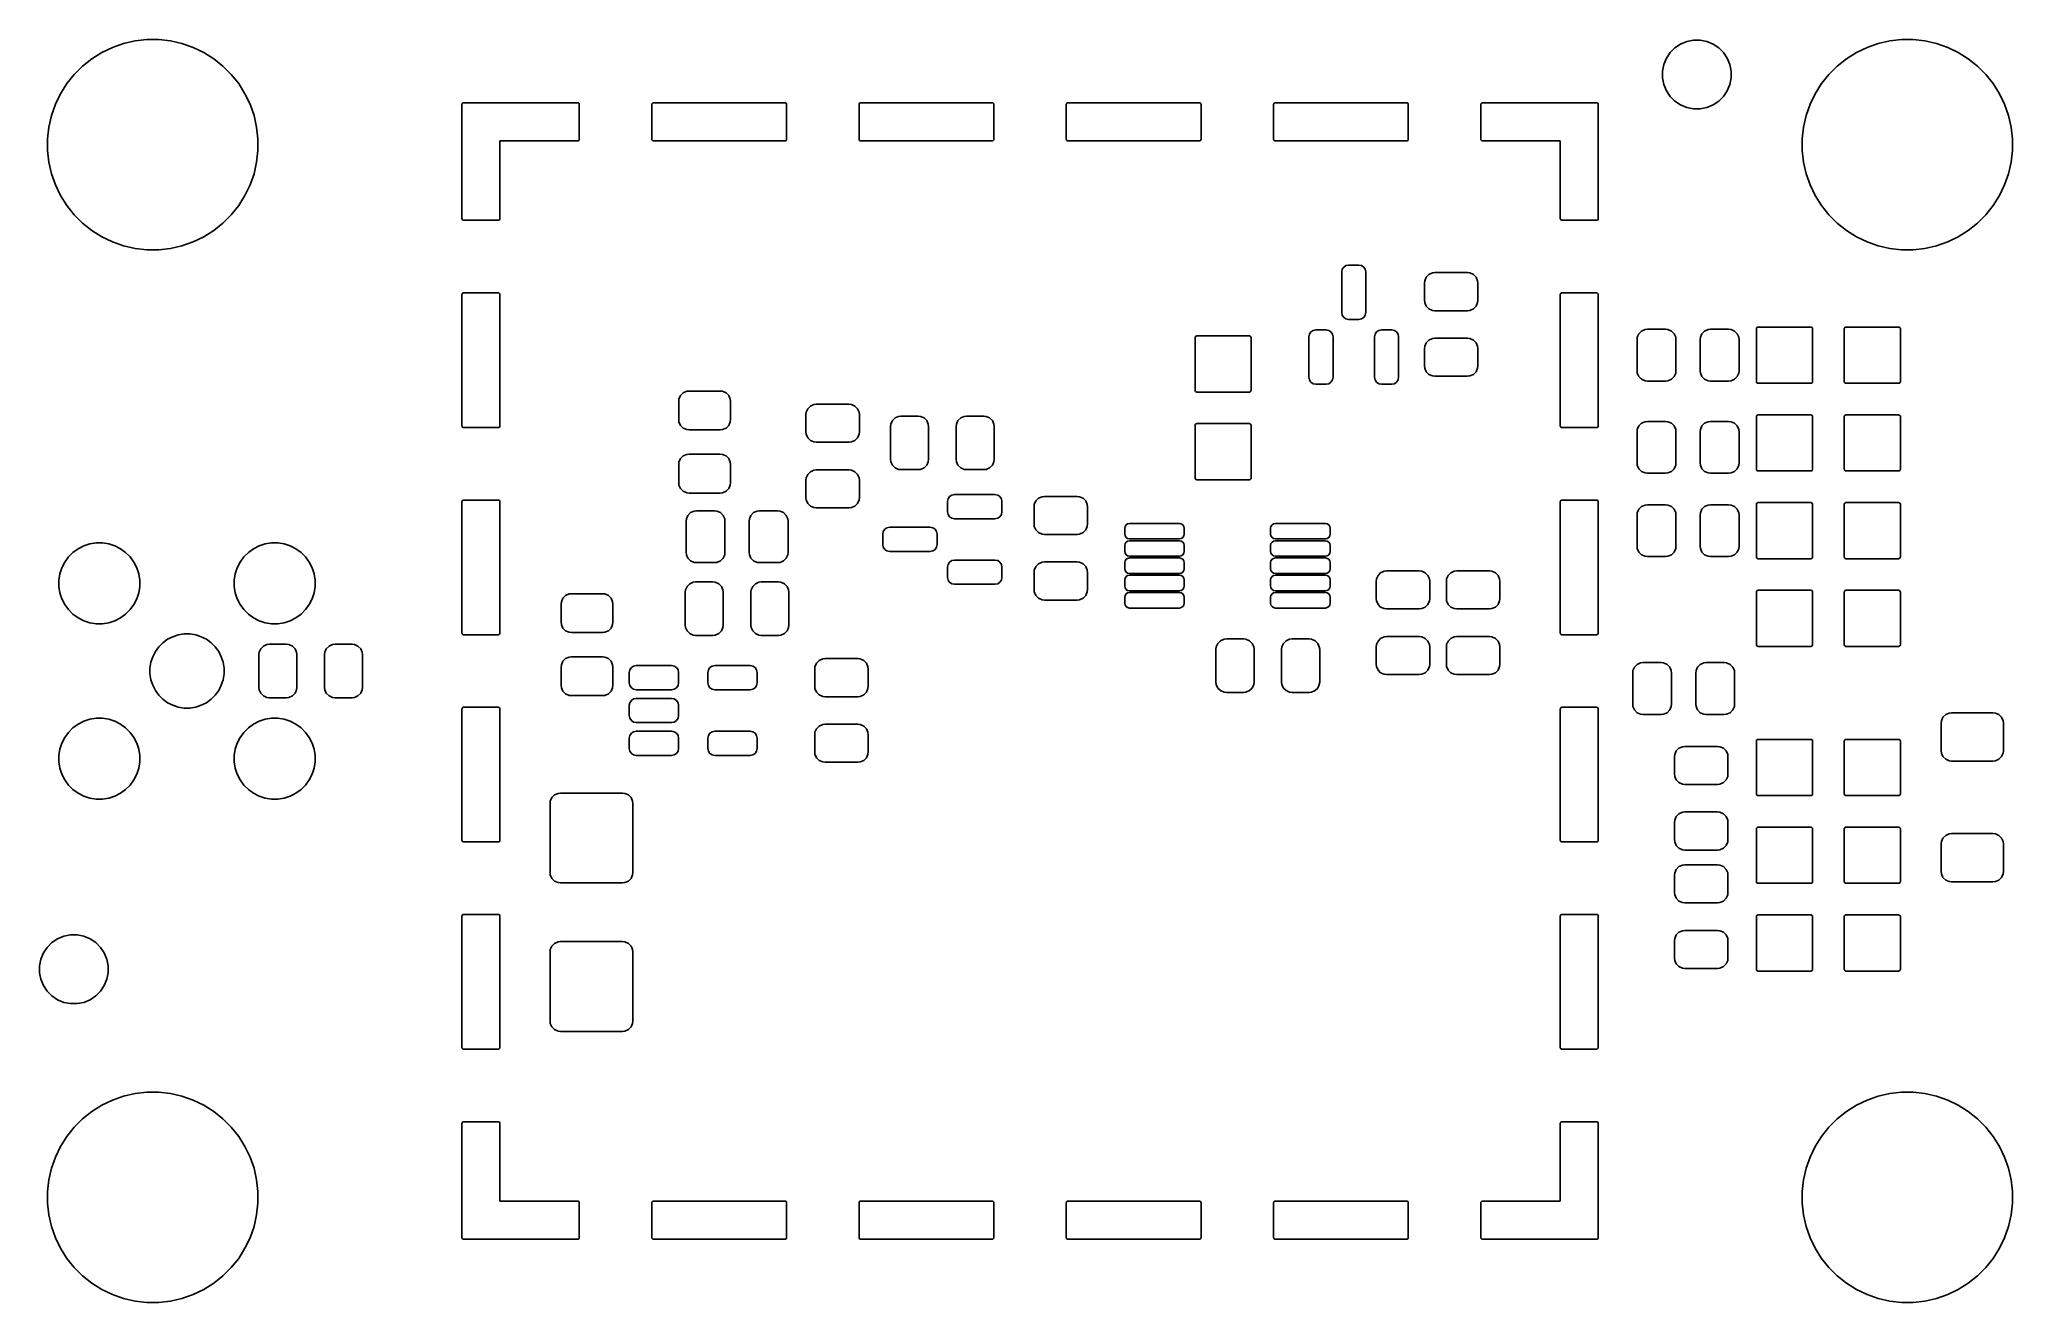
# Model space of a CAD drawing. Extents: x 0.27 to 2.52, y 0.28 to 1.72.
import ezdxf

# ---------------------------------------------------------------- set-up
doc = ezdxf.new("R2010")
doc.units = 0
doc.header["$MEASUREMENT"] = 0
doc.layers.add('BLACK', color=7, linetype='CONTINUOUS')

msp = doc.modelspace()

# ---------------------------------------------------------------- linework, layer by layer
at = {"layer": 'BLACK', "linetype": 'CONTINUOUS'}
for p, q in [((0.3419, 1.7051), (0.354, 1.7109)), ((0.354, 1.7109), (0.3668, 1.7154)), ((0.3668, 1.7154), (0.3799, 1.7184)), ((0.3799, 1.7184), (0.3933, 1.7199)), ((0.3933, 1.7199), (0.4067, 1.7199)), ((0.4067, 1.7199), (0.4201, 1.7184)), ((0.4201, 1.7184), (0.4332, 1.7154)), ((0.4332, 1.7154), (0.446, 1.7109)), ((0.446, 1.7109), (0.4581, 1.7051)), ((2.1296, 1.705), (2.135, 1.7104)), ((2.135, 1.7104), (2.1414, 1.7147)), ((2.1414, 1.7147), (2.1486, 1.7177)), ((2.1486, 1.7177), (2.1561, 1.7192)), ((2.1561, 1.7192), (2.1639, 1.7192)), ((2.1639, 1.7192), (2.1714, 1.7177)), ((2.1714, 1.7177), (2.1786, 1.7147)), ((2.1786, 1.7147), (2.185, 1.7104)), ((2.185, 1.7104), (2.1904, 1.705)), ((2.3419, 1.7051), (2.354, 1.7109)), ((2.354, 1.7109), (2.3668, 1.7154)), ((2.3668, 1.7154), (2.3799, 1.7184)), ((2.3799, 1.7184), (2.3933, 1.7199)), ((2.3933, 1.7199), (2.4067, 1.7199)), ((2.4067, 1.7199), (2.4201, 1.7184)), ((2.4201, 1.7184), (2.4332, 1.7154)), ((2.4332, 1.7154), (2.446, 1.7109)), ((2.446, 1.7109), (2.4581, 1.7051)), ((0.3105, 1.68), (0.32, 1.6895)), ((0.32, 1.6895), (0.3305, 1.6979)), ((0.3305, 1.6979), (0.3419, 1.7051)), ((0.4581, 1.7051), (0.4695, 1.6979)), ((0.4695, 1.6979), (0.48, 1.6895)), ((0.48, 1.6895), (0.4895, 1.68)), ((2.1208, 1.6839), (2.1223, 1.6914)), ((2.1223, 1.6914), (2.1253, 1.6986)), ((2.1253, 1.6986), (2.1296, 1.705)), ((2.1904, 1.705), (2.1947, 1.6986)), ((2.1947, 1.6986), (2.1977, 1.6914)), ((2.1977, 1.6914), (2.1992, 1.6839)), ((2.3105, 1.68), (2.32, 1.6895)), ((2.32, 1.6895), (2.3305, 1.6979)), ((2.3305, 1.6979), (2.3419, 1.7051)), ((2.4581, 1.7051), (2.4695, 1.6979)), ((2.4695, 1.6979), (2.48, 1.6895)), ((2.48, 1.6895), (2.4895, 1.68)), ((0.2949, 1.6581), (0.3021, 1.6695)), ((0.3021, 1.6695), (0.3105, 1.68)), ((0.4895, 1.68), (0.4979, 1.6695)), ((0.4979, 1.6695), (0.5051, 1.6581)), ((2.1208, 1.6761), (2.1208, 1.6839)), ((2.1223, 1.6686), (2.1208, 1.6761)), ((2.1253, 1.6614), (2.1223, 1.6686)), ((2.1977, 1.6686), (2.1947, 1.6614)), ((2.1992, 1.6761), (2.1977, 1.6686)), ((2.1992, 1.6839), (2.1992, 1.6761)), ((2.2949, 1.6581), (2.3021, 1.6695)), ((2.3021, 1.6695), (2.3105, 1.68)), ((2.4895, 1.68), (2.4979, 1.6695)), ((2.4979, 1.6695), (2.5051, 1.6581)), ((0.2846, 1.6332), (0.2891, 1.646)), ((0.2891, 1.646), (0.2949, 1.6581)), ((0.5051, 1.6581), (0.5109, 1.646)), ((0.5109, 1.646), (0.5154, 1.6332)), ((0.7524, 1.6457), (0.7525, 1.6464)), ((0.7524, 1.6063), (0.7524, 1.6457)), ((0.7525, 1.6464), (0.7529, 1.6471)), ((0.7529, 1.6471), (0.7536, 1.6475)), ((0.7536, 1.6475), (0.7543, 1.6476)), ((0.7543, 1.6476), (0.7937, 1.6476)), ((0.7937, 1.6476), (0.8843, 1.6476)), ((0.8843, 1.6476), (0.885, 1.6475)), ((0.885, 1.6475), (0.8856, 1.6471)), ((0.8856, 1.6471), (0.8861, 1.6464)), ((0.8861, 1.6464), (0.8862, 1.6457)), ((0.8862, 1.6457), (0.8862, 1.6063)), ((0.9689, 1.6457), (0.969, 1.6464)), ((0.9689, 1.6063), (0.9689, 1.6457)), ((0.969, 1.6464), (0.9695, 1.6471)), ((0.9695, 1.6471), (0.9701, 1.6475)), ((0.9701, 1.6475), (0.9709, 1.6476)), ((0.9709, 1.6476), (1.1205, 1.6476)), ((1.1205, 1.6476), (1.1212, 1.6475)), ((1.1212, 1.6475), (1.1219, 1.6471)), ((1.1219, 1.6471), (1.1223, 1.6464)), ((1.1223, 1.6464), (1.1224, 1.6457)), ((1.1224, 1.6457), (1.1224, 1.6063)), ((1.2051, 1.6457), (1.2053, 1.6464)), ((1.2051, 1.6063), (1.2051, 1.6457)), ((1.2053, 1.6464), (1.2057, 1.6471)), ((1.2057, 1.6471), (1.2063, 1.6475)), ((1.2063, 1.6475), (1.2071, 1.6476)), ((1.2071, 1.6476), (1.3567, 1.6476)), ((1.3567, 1.6476), (1.3574, 1.6475)), ((1.3574, 1.6475), (1.3581, 1.6471)), ((1.3581, 1.6471), (1.3585, 1.6464)), ((1.3585, 1.6464), (1.3587, 1.6457)), ((1.3587, 1.6457), (1.3587, 1.6063)), ((1.4413, 1.6457), (1.4415, 1.6464)), ((1.4413, 1.6063), (1.4413, 1.6457)), ((1.4415, 1.6464), (1.4419, 1.6471)), ((1.4419, 1.6471), (1.4426, 1.6475)), ((1.4426, 1.6475), (1.4433, 1.6476)), ((1.4433, 1.6476), (1.5929, 1.6476)), ((1.5929, 1.6476), (1.5937, 1.6475)), ((1.5937, 1.6475), (1.5943, 1.6471)), ((1.5943, 1.6471), (1.5947, 1.6464)), ((1.5947, 1.6464), (1.5949, 1.6457)), ((1.5949, 1.6457), (1.5949, 1.6063)), ((1.6776, 1.6457), (1.6777, 1.6464)), ((1.6776, 1.6063), (1.6776, 1.6457)), ((1.6777, 1.6464), (1.6781, 1.6471)), ((1.6781, 1.6471), (1.6788, 1.6475)), ((1.6788, 1.6475), (1.6795, 1.6476)), ((1.6795, 1.6476), (1.8291, 1.6476)), ((1.8291, 1.6476), (1.8299, 1.6475)), ((1.8299, 1.6475), (1.8305, 1.6471)), ((1.8305, 1.6471), (1.831, 1.6464)), ((1.831, 1.6464), (1.8311, 1.6457)), ((1.8311, 1.6457), (1.8311, 1.6063)), ((1.9138, 1.6457), (1.9139, 1.6464)), ((1.9138, 1.6063), (1.9138, 1.6457)), ((1.9139, 1.6464), (1.9144, 1.6471)), ((1.9144, 1.6471), (1.915, 1.6475)), ((1.915, 1.6475), (1.9157, 1.6476)), ((1.9157, 1.6476), (2.0063, 1.6476)), ((2.0063, 1.6476), (2.0457, 1.6476)), ((2.0457, 1.6476), (2.0464, 1.6475)), ((2.0464, 1.6475), (2.0471, 1.6471)), ((2.0471, 1.6471), (2.0475, 1.6464)), ((2.0475, 1.6464), (2.0476, 1.6457)), ((2.0476, 1.6457), (2.0476, 1.6063)), ((2.1296, 1.655), (2.1253, 1.6614)), ((2.135, 1.6496), (2.1296, 1.655)), ((2.1414, 1.6453), (2.135, 1.6496)), ((2.1486, 1.6423), (2.1414, 1.6453)), ((2.1561, 1.6408), (2.1486, 1.6423)), ((2.1714, 1.6423), (2.1639, 1.6408)), ((2.1786, 1.6453), (2.1714, 1.6423)), ((2.185, 1.6496), (2.1786, 1.6453)), ((2.1904, 1.655), (2.185, 1.6496)), ((2.1947, 1.6614), (2.1904, 1.655)), ((2.2846, 1.6332), (2.2891, 1.646)), ((2.2891, 1.646), (2.2949, 1.6581)), ((2.5051, 1.6581), (2.5109, 1.646)), ((2.5109, 1.646), (2.5154, 1.6332)), ((0.2801, 1.6067), (0.2816, 1.6201)), ((0.2816, 1.6201), (0.2846, 1.6332)), ((0.5154, 1.6332), (0.5184, 1.6201)), ((0.5184, 1.6201), (0.5199, 1.6067)), ((2.1639, 1.6408), (2.1561, 1.6408)), ((2.2801, 1.6067), (2.2816, 1.6201)), ((2.2816, 1.6201), (2.2846, 1.6332)), ((2.5154, 1.6332), (2.5184, 1.6201)), ((2.5184, 1.6201), (2.5199, 1.6067)), ((0.2801, 1.5933), (0.2801, 1.6067)), ((0.5199, 1.6067), (0.5199, 1.5933)), ((0.7524, 1.5157), (0.7524, 1.6063)), ((0.8843, 1.6043), (0.7957, 1.6043)), ((0.7957, 1.6043), (0.7957, 1.5157)), ((0.885, 1.6045), (0.8843, 1.6043)), ((0.8856, 1.6049), (0.885, 1.6045)), ((0.8861, 1.6055), (0.8856, 1.6049)), ((0.8862, 1.6063), (0.8861, 1.6055)), ((0.969, 1.6055), (0.9689, 1.6063)), ((0.9695, 1.6049), (0.969, 1.6055)), ((0.9701, 1.6045), (0.9695, 1.6049)), ((0.9709, 1.6043), (0.9701, 1.6045)), ((1.1205, 1.6043), (0.9709, 1.6043)), ((1.1212, 1.6045), (1.1205, 1.6043)), ((1.1219, 1.6049), (1.1212, 1.6045)), ((1.1223, 1.6055), (1.1219, 1.6049)), ((1.1224, 1.6063), (1.1223, 1.6055)), ((1.2053, 1.6055), (1.2051, 1.6063)), ((1.2057, 1.6049), (1.2053, 1.6055)), ((1.2063, 1.6045), (1.2057, 1.6049)), ((1.2071, 1.6043), (1.2063, 1.6045)), ((1.3567, 1.6043), (1.2071, 1.6043)), ((1.3574, 1.6045), (1.3567, 1.6043)), ((1.3581, 1.6049), (1.3574, 1.6045)), ((1.3585, 1.6055), (1.3581, 1.6049)), ((1.3587, 1.6063), (1.3585, 1.6055)), ((1.4415, 1.6055), (1.4413, 1.6063)), ((1.4419, 1.6049), (1.4415, 1.6055)), ((1.4426, 1.6045), (1.4419, 1.6049)), ((1.4433, 1.6043), (1.4426, 1.6045)), ((1.5929, 1.6043), (1.4433, 1.6043)), ((1.5937, 1.6045), (1.5929, 1.6043)), ((1.5943, 1.6049), (1.5937, 1.6045)), ((1.5947, 1.6055), (1.5943, 1.6049)), ((1.5949, 1.6063), (1.5947, 1.6055)), ((1.6777, 1.6055), (1.6776, 1.6063)), ((1.6781, 1.6049), (1.6777, 1.6055)), ((1.6788, 1.6045), (1.6781, 1.6049)), ((1.6795, 1.6043), (1.6788, 1.6045)), ((1.8291, 1.6043), (1.6795, 1.6043)), ((1.8299, 1.6045), (1.8291, 1.6043)), ((1.8305, 1.6049), (1.8299, 1.6045)), ((1.831, 1.6055), (1.8305, 1.6049)), ((1.8311, 1.6063), (1.831, 1.6055)), ((1.9139, 1.6055), (1.9138, 1.6063)), ((1.9144, 1.6049), (1.9139, 1.6055)), ((1.915, 1.6045), (1.9144, 1.6049)), ((1.9157, 1.6043), (1.915, 1.6045)), ((2.0043, 1.6043), (1.9157, 1.6043)), ((2.0043, 1.5157), (2.0043, 1.6043)), ((2.0476, 1.6063), (2.0476, 1.5157)), ((2.2801, 1.5933), (2.2801, 1.6067)), ((2.5199, 1.6067), (2.5199, 1.5933)), ((0.2816, 1.5799), (0.2801, 1.5933)), ((0.2846, 1.5668), (0.2816, 1.5799)), ((0.5184, 1.5799), (0.5154, 1.5668)), ((0.5199, 1.5933), (0.5184, 1.5799)), ((2.2816, 1.5799), (2.2801, 1.5933)), ((2.2846, 1.5668), (2.2816, 1.5799)), ((2.5184, 1.5799), (2.5154, 1.5668)), ((2.5199, 1.5933), (2.5184, 1.5799)), ((0.2891, 1.554), (0.2846, 1.5668)), ((0.2949, 1.5419), (0.2891, 1.554)), ((0.5109, 1.554), (0.5051, 1.5419)), ((0.5154, 1.5668), (0.5109, 1.554)), ((2.2891, 1.554), (2.2846, 1.5668)), ((2.2949, 1.5419), (2.2891, 1.554)), ((2.5109, 1.554), (2.5051, 1.5419)), ((2.5154, 1.5668), (2.5109, 1.554)), ((0.3021, 1.5305), (0.2949, 1.5419)), ((0.3105, 1.52), (0.3021, 1.5305)), ((0.4979, 1.5305), (0.4895, 1.52)), ((0.5051, 1.5419), (0.4979, 1.5305)), ((2.3021, 1.5305), (2.2949, 1.5419)), ((2.3105, 1.52), (2.3021, 1.5305)), ((2.4979, 1.5305), (2.4895, 1.52)), ((2.5051, 1.5419), (2.4979, 1.5305)), ((0.32, 1.5105), (0.3105, 1.52)), ((0.3305, 1.5021), (0.32, 1.5105)), ((0.48, 1.5105), (0.4695, 1.5021)), ((0.4895, 1.52), (0.48, 1.5105)), ((0.7525, 1.515), (0.7524, 1.5157)), ((0.7529, 1.5144), (0.7525, 1.515)), ((0.7536, 1.5139), (0.7529, 1.5144)), ((0.7543, 1.5138), (0.7536, 1.5139)), ((0.7937, 1.5138), (0.7543, 1.5138)), ((0.7945, 1.5139), (0.7937, 1.5138)), ((0.7951, 1.5144), (0.7945, 1.5139)), ((0.7955, 1.515), (0.7951, 1.5144)), ((0.7957, 1.5157), (0.7955, 1.515)), ((2.0045, 1.515), (2.0043, 1.5157)), ((2.0049, 1.5144), (2.0045, 1.515)), ((2.0055, 1.5139), (2.0049, 1.5144)), ((2.0063, 1.5138), (2.0055, 1.5139)), ((2.0457, 1.5138), (2.0063, 1.5138)), ((2.0464, 1.5139), (2.0457, 1.5138)), ((2.0471, 1.5144), (2.0464, 1.5139)), ((2.0475, 1.515), (2.0471, 1.5144)), ((2.0476, 1.5157), (2.0475, 1.515)), ((2.32, 1.5105), (2.3105, 1.52)), ((2.3305, 1.5021), (2.32, 1.5105)), ((2.48, 1.5105), (2.4695, 1.5021)), ((2.4895, 1.52), (2.48, 1.5105)), ((0.3419, 1.4949), (0.3305, 1.5021)), ((0.354, 1.4891), (0.3419, 1.4949)), ((0.3668, 1.4846), (0.354, 1.4891)), ((0.3799, 1.4816), (0.3668, 1.4846)), ((0.4332, 1.4846), (0.4201, 1.4816)), ((0.446, 1.4891), (0.4332, 1.4846)), ((0.4581, 1.4949), (0.446, 1.4891)), ((0.4695, 1.5021), (0.4581, 1.4949)), ((2.3419, 1.4949), (2.3305, 1.5021)), ((2.354, 1.4891), (2.3419, 1.4949)), ((2.3668, 1.4846), (2.354, 1.4891)), ((2.3799, 1.4816), (2.3668, 1.4846)), ((2.4332, 1.4846), (2.4201, 1.4816)), ((2.446, 1.4891), (2.4332, 1.4846)), ((2.4581, 1.4949), (2.446, 1.4891)), ((2.4695, 1.5021), (2.4581, 1.4949)), ((0.3933, 1.4801), (0.3799, 1.4816)), ((0.4067, 1.4801), (0.3933, 1.4801)), ((0.4201, 1.4816), (0.4067, 1.4801)), ((1.7575, 1.4604), (1.76, 1.4621)), ((1.76, 1.4621), (1.763, 1.4627)), ((1.763, 1.4627), (1.7748, 1.4627)), ((1.7748, 1.4627), (1.7779, 1.4621)), ((1.7779, 1.4621), (1.7804, 1.4604)), ((2.3933, 1.4801), (2.3799, 1.4816)), ((2.4067, 1.4801), (2.3933, 1.4801)), ((2.4201, 1.4816), (2.4067, 1.4801)), ((1.7552, 1.4549), (1.7558, 1.4579)), ((1.7552, 1.4086), (1.7552, 1.4549)), ((1.7558, 1.4579), (1.7575, 1.4604)), ((1.7804, 1.4604), (1.7821, 1.4579)), ((1.7821, 1.4579), (1.7827, 1.4549)), ((1.7827, 1.4549), (1.7827, 1.4086)), ((1.8495, 1.4422), (1.8498, 1.4449)), ((1.8495, 1.4226), (1.8495, 1.4422)), ((1.8498, 1.4449), (1.8516, 1.4489)), ((1.8516, 1.4489), (1.8546, 1.452)), ((1.8546, 1.452), (1.8586, 1.4537)), ((1.8586, 1.4537), (1.8613, 1.4541)), ((1.8613, 1.4541), (1.8987, 1.4541)), ((1.8987, 1.4541), (1.9014, 1.4537)), ((1.9014, 1.4537), (1.9054, 1.452)), ((1.9054, 1.452), (1.9084, 1.4489)), ((1.9084, 1.4489), (1.9102, 1.4449)), ((1.9102, 1.4449), (1.9105, 1.4422)), ((1.9105, 1.4422), (1.9105, 1.4226)), ((0.7524, 1.4291), (0.7525, 1.4299)), ((0.7524, 1.2795), (0.7524, 1.4291)), ((0.7525, 1.4299), (0.7529, 1.4305)), ((0.7529, 1.4305), (0.7536, 1.431)), ((0.7536, 1.431), (0.7543, 1.4311)), ((0.7543, 1.4311), (0.7937, 1.4311)), ((0.7937, 1.4311), (0.7945, 1.431)), ((0.7945, 1.431), (0.7951, 1.4305)), ((0.7951, 1.4305), (0.7955, 1.4299)), ((0.7955, 1.4299), (0.7957, 1.4291)), ((0.7957, 1.4291), (0.7957, 1.2795)), ((1.8498, 1.4199), (1.8495, 1.4226)), ((1.8516, 1.4159), (1.8498, 1.4199)), ((1.9102, 1.4199), (1.9084, 1.4159)), ((1.9105, 1.4226), (1.9102, 1.4199)), ((2.0043, 1.4291), (2.0045, 1.4299)), ((2.0043, 1.2795), (2.0043, 1.4291)), ((2.0045, 1.4299), (2.0049, 1.4305)), ((2.0049, 1.4305), (2.0055, 1.431)), ((2.0055, 1.431), (2.0063, 1.4311)), ((2.0063, 1.4311), (2.0457, 1.4311)), ((2.0457, 1.4311), (2.0464, 1.431)), ((2.0464, 1.431), (2.0471, 1.4305)), ((2.0471, 1.4305), (2.0475, 1.4299)), ((2.0475, 1.4299), (2.0476, 1.4291)), ((2.0476, 1.4291), (2.0476, 1.2795)), ((1.7558, 1.4056), (1.7552, 1.4086)), ((1.7575, 1.403), (1.7558, 1.4056)), ((1.76, 1.4013), (1.7575, 1.403)), ((1.763, 1.4007), (1.76, 1.4013)), ((1.7748, 1.4007), (1.763, 1.4007)), ((1.7779, 1.4013), (1.7748, 1.4007)), ((1.7804, 1.403), (1.7779, 1.4013)), ((1.7821, 1.4056), (1.7804, 1.403)), ((1.7827, 1.4086), (1.7821, 1.4056)), ((1.8546, 1.4128), (1.8516, 1.4159)), ((1.8586, 1.4111), (1.8546, 1.4128)), ((1.8613, 1.4107), (1.8586, 1.4111)), ((1.8987, 1.4107), (1.8613, 1.4107)), ((1.9014, 1.4111), (1.8987, 1.4107)), ((1.9054, 1.4128), (1.9014, 1.4111)), ((1.9084, 1.4159), (1.9054, 1.4128)), ((1.588, 1.38), (1.5882, 1.3808)), ((1.588, 1.32), (1.588, 1.38)), ((1.5882, 1.3808), (1.5886, 1.3814)), ((1.5886, 1.3814), (1.5892, 1.3818)), ((1.5892, 1.3818), (1.59, 1.382)), ((1.59, 1.382), (1.65, 1.382)), ((1.65, 1.382), (1.6508, 1.3818)), ((1.6508, 1.3818), (1.6514, 1.3814)), ((1.6514, 1.3814), (1.6518, 1.3808)), ((1.6518, 1.3808), (1.652, 1.38)), ((1.652, 1.38), (1.652, 1.32)), ((1.7178, 1.381), (1.7184, 1.3841)), ((1.7178, 1.3348), (1.7178, 1.381)), ((1.7184, 1.3841), (1.7201, 1.3866)), ((1.7201, 1.3866), (1.7226, 1.3883)), ((1.7226, 1.3883), (1.7256, 1.3889)), ((1.7256, 1.3889), (1.7374, 1.3889)), ((1.7374, 1.3889), (1.7404, 1.3883)), ((1.7404, 1.3883), (1.743, 1.3866)), ((1.743, 1.3866), (1.7447, 1.3841)), ((1.7447, 1.3841), (1.7453, 1.381)), ((1.7453, 1.381), (1.7453, 1.3348)), ((1.7926, 1.381), (1.7932, 1.3841)), ((1.7926, 1.3348), (1.7926, 1.381)), ((1.7932, 1.3841), (1.7949, 1.3866)), ((1.7949, 1.3866), (1.7974, 1.3883)), ((1.7974, 1.3883), (1.8004, 1.3889)), ((1.8004, 1.3889), (1.8122, 1.3889)), ((1.8122, 1.3889), (1.8153, 1.3883)), ((1.8153, 1.3883), (1.8178, 1.3866)), ((1.8178, 1.3866), (1.8195, 1.3841)), ((1.8195, 1.3841), (1.8201, 1.381)), ((1.8201, 1.381), (1.8201, 1.3348)), ((1.8498, 1.3701), (1.8516, 1.3741)), ((1.8516, 1.3741), (1.8546, 1.3772)), ((1.8546, 1.3772), (1.8586, 1.3789)), ((1.8586, 1.3789), (1.8613, 1.3793)), ((1.8613, 1.3793), (1.8987, 1.3793)), ((1.8987, 1.3793), (1.9014, 1.3789)), ((1.9014, 1.3789), (1.9054, 1.3772)), ((1.9054, 1.3772), (1.9084, 1.3741)), ((1.9084, 1.3741), (1.9102, 1.3701)), ((2.0919, 1.3777), (2.0922, 1.3804)), ((2.0919, 1.3423), (2.0919, 1.3777)), ((2.0922, 1.3804), (2.094, 1.3844)), ((2.094, 1.3844), (2.0971, 1.3875)), ((2.0971, 1.3875), (2.101, 1.3892)), ((2.101, 1.3892), (2.1037, 1.3895)), ((2.1037, 1.3895), (2.1244, 1.3895)), ((2.1244, 1.3895), (2.1271, 1.3892)), ((2.1271, 1.3892), (2.1311, 1.3875)), ((2.1311, 1.3875), (2.1342, 1.3844)), ((2.1342, 1.3844), (2.1359, 1.3804)), ((2.1359, 1.3804), (2.1362, 1.3777)), ((2.1362, 1.3777), (2.1362, 1.3423)), ((2.1638, 1.3777), (2.1641, 1.3804)), ((2.1638, 1.3423), (2.1638, 1.3777)), ((2.1641, 1.3804), (2.1658, 1.3844)), ((2.1658, 1.3844), (2.1689, 1.3875)), ((2.1689, 1.3875), (2.1729, 1.3892)), ((2.1729, 1.3892), (2.1756, 1.3895)), ((2.1756, 1.3895), (2.1963, 1.3895)), ((2.1963, 1.3895), (2.199, 1.3892)), ((2.199, 1.3892), (2.2029, 1.3875)), ((2.2029, 1.3875), (2.206, 1.3844)), ((2.206, 1.3844), (2.2078, 1.3804)), ((2.2078, 1.3804), (2.2081, 1.3777)), ((2.2081, 1.3777), (2.2081, 1.3423)), ((2.228, 1.39), (2.2282, 1.3908)), ((2.228, 1.33), (2.228, 1.39)), ((2.2282, 1.3908), (2.2286, 1.3914)), ((2.2286, 1.3914), (2.2292, 1.3918)), ((2.2292, 1.3918), (2.23, 1.392)), ((2.23, 1.392), (2.29, 1.392)), ((2.29, 1.392), (2.2908, 1.3918)), ((2.2908, 1.3918), (2.2914, 1.3914)), ((2.2914, 1.3914), (2.2918, 1.3908)), ((2.2918, 1.3908), (2.292, 1.39)), ((2.292, 1.39), (2.292, 1.33)), ((2.328, 1.39), (2.3282, 1.3908)), ((2.328, 1.33), (2.328, 1.39)), ((2.3282, 1.3908), (2.3286, 1.3914)), ((2.3286, 1.3914), (2.3292, 1.3918)), ((2.3292, 1.3918), (2.33, 1.392)), ((2.33, 1.392), (2.39, 1.392)), ((2.39, 1.392), (2.3908, 1.3918)), ((2.3908, 1.3918), (2.3914, 1.3914)), ((2.3914, 1.3914), (2.3918, 1.3908)), ((2.3918, 1.3908), (2.392, 1.39)), ((2.392, 1.39), (2.392, 1.33)), ((1.8495, 1.3674), (1.8498, 1.3701)), ((1.8495, 1.3478), (1.8495, 1.3674)), ((1.9102, 1.3701), (1.9105, 1.3674)), ((1.9105, 1.3674), (1.9105, 1.3478)), ((1.7184, 1.3318), (1.7178, 1.3348)), ((1.7201, 1.3292), (1.7184, 1.3318)), ((1.7226, 1.3275), (1.7201, 1.3292)), ((1.7256, 1.3269), (1.7226, 1.3275)), ((1.7404, 1.3275), (1.7374, 1.3269)), ((1.743, 1.3292), (1.7404, 1.3275)), ((1.7447, 1.3318), (1.743, 1.3292)), ((1.7453, 1.3348), (1.7447, 1.3318)), ((1.7932, 1.3318), (1.7926, 1.3348)), ((1.7949, 1.3292), (1.7932, 1.3318)), ((1.7974, 1.3275), (1.7949, 1.3292)), ((1.8004, 1.3269), (1.7974, 1.3275)), ((1.8153, 1.3275), (1.8122, 1.3269)), ((1.8178, 1.3292), (1.8153, 1.3275)), ((1.8195, 1.3318), (1.8178, 1.3292)), ((1.8201, 1.3348), (1.8195, 1.3318)), ((1.8498, 1.3451), (1.8495, 1.3478)), ((1.8516, 1.3411), (1.8498, 1.3451)), ((1.8546, 1.338), (1.8516, 1.3411)), ((1.8586, 1.3363), (1.8546, 1.338)), ((1.8613, 1.3359), (1.8586, 1.3363)), ((1.8987, 1.3359), (1.8613, 1.3359)), ((1.9014, 1.3363), (1.8987, 1.3359)), ((1.9054, 1.338), (1.9014, 1.3363)), ((1.9084, 1.3411), (1.9054, 1.338)), ((1.9102, 1.3451), (1.9084, 1.3411)), ((1.9105, 1.3478), (1.9102, 1.3451)), ((2.0922, 1.3396), (2.0919, 1.3423)), ((2.094, 1.3356), (2.0922, 1.3396)), ((2.0971, 1.3325), (2.094, 1.3356)), ((2.101, 1.3308), (2.0971, 1.3325)), ((2.1037, 1.3305), (2.101, 1.3308)), ((2.1244, 1.3305), (2.1037, 1.3305)), ((2.1271, 1.3308), (2.1244, 1.3305)), ((2.1311, 1.3325), (2.1271, 1.3308)), ((2.1342, 1.3356), (2.1311, 1.3325)), ((2.1359, 1.3396), (2.1342, 1.3356)), ((2.1362, 1.3423), (2.1359, 1.3396)), ((2.1641, 1.3396), (2.1638, 1.3423)), ((2.1658, 1.3356), (2.1641, 1.3396)), ((2.1689, 1.3325), (2.1658, 1.3356)), ((2.1729, 1.3308), (2.1689, 1.3325)), ((2.1756, 1.3305), (2.1729, 1.3308)), ((2.1963, 1.3305), (2.1756, 1.3305)), ((2.199, 1.3308), (2.1963, 1.3305)), ((2.2029, 1.3325), (2.199, 1.3308)), ((2.206, 1.3356), (2.2029, 1.3325)), ((2.2078, 1.3396), (2.206, 1.3356)), ((2.2081, 1.3423), (2.2078, 1.3396)), ((2.2282, 1.3292), (2.228, 1.33)), ((2.2286, 1.3286), (2.2282, 1.3292)), ((2.2292, 1.3282), (2.2286, 1.3286)), ((2.23, 1.328), (2.2292, 1.3282)), ((2.29, 1.328), (2.23, 1.328)), ((2.2908, 1.3282), (2.29, 1.328)), ((2.2914, 1.3286), (2.2908, 1.3282)), ((2.2918, 1.3292), (2.2914, 1.3286)), ((2.292, 1.33), (2.2918, 1.3292)), ((2.3282, 1.3292), (2.328, 1.33)), ((2.3286, 1.3286), (2.3282, 1.3292)), ((2.3292, 1.3282), (2.3286, 1.3286)), ((2.33, 1.328), (2.3292, 1.3282)), ((2.39, 1.328), (2.33, 1.328)), ((2.3908, 1.3282), (2.39, 1.328)), ((2.3914, 1.3286), (2.3908, 1.3282)), ((2.3918, 1.3292), (2.3914, 1.3286)), ((2.392, 1.33), (2.3918, 1.3292)), ((0.9995, 1.3073), (0.9998, 1.31)), ((0.9995, 1.2866), (0.9995, 1.3073)), ((0.9998, 1.31), (1.0015, 1.3139)), ((1.0015, 1.3139), (1.0046, 1.317)), ((1.0046, 1.317), (1.0086, 1.3188)), ((1.0086, 1.3188), (1.0113, 1.3191)), ((1.0113, 1.3191), (1.0467, 1.3191)), ((1.0467, 1.3191), (1.0494, 1.3188)), ((1.0494, 1.3188), (1.0534, 1.317)), ((1.0534, 1.317), (1.0565, 1.3139)), ((1.0565, 1.3139), (1.0582, 1.31)), ((1.0582, 1.31), (1.0585, 1.3073)), ((1.0585, 1.3073), (1.0585, 1.2866)), ((1.5882, 1.3192), (1.588, 1.32)), ((1.5886, 1.3186), (1.5882, 1.3192)), ((1.5892, 1.3182), (1.5886, 1.3186)), ((1.59, 1.318), (1.5892, 1.3182)), ((1.65, 1.318), (1.59, 1.318)), ((1.6508, 1.3182), (1.65, 1.318)), ((1.6514, 1.3186), (1.6508, 1.3182)), ((1.6518, 1.3192), (1.6514, 1.3186)), ((1.652, 1.32), (1.6518, 1.3192)), ((1.7374, 1.3269), (1.7256, 1.3269)), ((1.8122, 1.3269), (1.8004, 1.3269)), ((0.9998, 1.2839), (0.9995, 1.2866)), ((1.0015, 1.2799), (0.9998, 1.2839)), ((1.0582, 1.2839), (1.0565, 1.2799)), ((1.0585, 1.2866), (1.0582, 1.2839)), ((1.1445, 1.2922), (1.1448, 1.2949)), ((1.1445, 1.2726), (1.1445, 1.2922)), ((1.1448, 1.2949), (1.1466, 1.2989)), ((1.1466, 1.2989), (1.1496, 1.302)), ((1.1496, 1.302), (1.1536, 1.3037)), ((1.1536, 1.3037), (1.1563, 1.3041)), ((1.1563, 1.3041), (1.1937, 1.3041)), ((1.1937, 1.3041), (1.1964, 1.3037)), ((1.1964, 1.3037), (1.2004, 1.302)), ((1.2004, 1.302), (1.2034, 1.2989)), ((1.2034, 1.2989), (1.2052, 1.2949)), ((1.2052, 1.2949), (1.2055, 1.2922)), ((1.2055, 1.2922), (1.2055, 1.2726)), ((1.2413, 1.2814), (1.243, 1.2854)), ((1.243, 1.2854), (1.2461, 1.2884)), ((1.2461, 1.2884), (1.2501, 1.2902)), ((1.2501, 1.2902), (1.2528, 1.2905)), ((1.2528, 1.2905), (1.2724, 1.2905)), ((1.2724, 1.2905), (1.2751, 1.2902)), ((1.2751, 1.2902), (1.2791, 1.2884)), ((1.2791, 1.2884), (1.2822, 1.2854)), ((1.2822, 1.2854), (1.2839, 1.2814)), ((1.3161, 1.2814), (1.3178, 1.2854)), ((1.3178, 1.2854), (1.3209, 1.2884)), ((1.3209, 1.2884), (1.3249, 1.2902)), ((1.3249, 1.2902), (1.3276, 1.2905)), ((1.3276, 1.2905), (1.3472, 1.2905)), ((1.3472, 1.2905), (1.3499, 1.2902)), ((1.3499, 1.2902), (1.3539, 1.2884)), ((1.3539, 1.2884), (1.357, 1.2854)), ((1.357, 1.2854), (1.3587, 1.2814)), ((2.094, 1.2794), (2.0971, 1.2825)), ((2.0971, 1.2825), (2.101, 1.2842)), ((2.101, 1.2842), (2.1037, 1.2845)), ((2.1037, 1.2845), (2.1244, 1.2845)), ((2.1244, 1.2845), (2.1271, 1.2842)), ((2.1271, 1.2842), (2.1311, 1.2825)), ((2.1311, 1.2825), (2.1342, 1.2794)), ((2.1658, 1.2794), (2.1689, 1.2825)), ((2.1689, 1.2825), (2.1729, 1.2842)), ((2.1729, 1.2842), (2.1756, 1.2845)), ((2.1756, 1.2845), (2.1963, 1.2845)), ((2.1963, 1.2845), (2.199, 1.2842)), ((2.199, 1.2842), (2.2029, 1.2825)), ((2.2029, 1.2825), (2.206, 1.2794)), ((2.228, 1.29), (2.2282, 1.2908)), ((2.228, 1.23), (2.228, 1.29)), ((2.2282, 1.2908), (2.2286, 1.2914)), ((2.2286, 1.2914), (2.2292, 1.2918)), ((2.2292, 1.2918), (2.23, 1.292)), ((2.23, 1.292), (2.29, 1.292)), ((2.29, 1.292), (2.2908, 1.2918)), ((2.2908, 1.2918), (2.2914, 1.2914)), ((2.2914, 1.2914), (2.2918, 1.2908)), ((2.2918, 1.2908), (2.292, 1.29)), ((2.292, 1.29), (2.292, 1.23)), ((2.328, 1.29), (2.3282, 1.2908)), ((2.328, 1.23), (2.328, 1.29)), ((2.3282, 1.2908), (2.3286, 1.2914)), ((2.3286, 1.2914), (2.3292, 1.2918)), ((2.3292, 1.2918), (2.33, 1.292)), ((2.33, 1.292), (2.39, 1.292)), ((2.39, 1.292), (2.3908, 1.2918)), ((2.3908, 1.2918), (2.3914, 1.2914)), ((2.3914, 1.2914), (2.3918, 1.2908)), ((2.3918, 1.2908), (2.392, 1.29)), ((2.392, 1.29), (2.392, 1.23)), ((0.7525, 1.2788), (0.7524, 1.2795)), ((0.7529, 1.2781), (0.7525, 1.2788)), ((0.7536, 1.2777), (0.7529, 1.2781)), ((0.7543, 1.2776), (0.7536, 1.2777)), ((0.7937, 1.2776), (0.7543, 1.2776)), ((0.7945, 1.2777), (0.7937, 1.2776)), ((0.7951, 1.2781), (0.7945, 1.2777)), ((0.7955, 1.2788), (0.7951, 1.2781)), ((0.7957, 1.2795), (0.7955, 1.2788)), ((1.0046, 1.2768), (1.0015, 1.2799)), ((1.0086, 1.2751), (1.0046, 1.2768)), ((1.0113, 1.2748), (1.0086, 1.2751)), ((1.0467, 1.2748), (1.0113, 1.2748)), ((1.0494, 1.2751), (1.0467, 1.2748)), ((1.0534, 1.2768), (1.0494, 1.2751)), ((1.0565, 1.2799), (1.0534, 1.2768)), ((1.1448, 1.2699), (1.1445, 1.2726)), ((1.1466, 1.2659), (1.1448, 1.2699)), ((1.1496, 1.2628), (1.1466, 1.2659)), ((1.1536, 1.2611), (1.1496, 1.2628)), ((1.1563, 1.2607), (1.1536, 1.2611)), ((1.1937, 1.2607), (1.1563, 1.2607)), ((1.1964, 1.2611), (1.1937, 1.2607)), ((1.2004, 1.2628), (1.1964, 1.2611)), ((1.2034, 1.2659), (1.2004, 1.2628)), ((1.2052, 1.2699), (1.2034, 1.2659)), ((1.2055, 1.2726), (1.2052, 1.2699)), ((1.2409, 1.2787), (1.2413, 1.2814)), ((1.2409, 1.2413), (1.2409, 1.2787)), ((1.2839, 1.2814), (1.2843, 1.2787)), ((1.2843, 1.2787), (1.2843, 1.2413)), ((1.3157, 1.2787), (1.3161, 1.2814)), ((1.3157, 1.2413), (1.3157, 1.2787)), ((1.3587, 1.2814), (1.3591, 1.2787)), ((1.3591, 1.2787), (1.3591, 1.2413)), ((1.588, 1.28), (1.5882, 1.2808)), ((1.588, 1.22), (1.588, 1.28)), ((1.5882, 1.2808), (1.5886, 1.2814)), ((1.5886, 1.2814), (1.5892, 1.2818)), ((1.5892, 1.2818), (1.59, 1.282)), ((1.59, 1.282), (1.65, 1.282)), ((1.65, 1.282), (1.6508, 1.2818)), ((1.6508, 1.2818), (1.6514, 1.2814)), ((1.6514, 1.2814), (1.6518, 1.2808)), ((1.6518, 1.2808), (1.652, 1.28)), ((1.652, 1.28), (1.652, 1.22)), ((2.0045, 1.2788), (2.0043, 1.2795)), ((2.0049, 1.2781), (2.0045, 1.2788)), ((2.0055, 1.2777), (2.0049, 1.2781)), ((2.0063, 1.2776), (2.0055, 1.2777)), ((2.0457, 1.2776), (2.0063, 1.2776)), ((2.0464, 1.2777), (2.0457, 1.2776)), ((2.0471, 1.2781), (2.0464, 1.2777)), ((2.0475, 1.2788), (2.0471, 1.2781)), ((2.0476, 1.2795), (2.0475, 1.2788)), ((2.0919, 1.2727), (2.0922, 1.2754)), ((2.0919, 1.2373), (2.0919, 1.2727)), ((2.0922, 1.2754), (2.094, 1.2794)), ((2.1342, 1.2794), (2.1359, 1.2754)), ((2.1359, 1.2754), (2.1362, 1.2727)), ((2.1362, 1.2727), (2.1362, 1.2373)), ((2.1638, 1.2727), (2.1641, 1.2754)), ((2.1638, 1.2373), (2.1638, 1.2727)), ((2.1641, 1.2754), (2.1658, 1.2794)), ((2.206, 1.2794), (2.2078, 1.2754)), ((2.2078, 1.2754), (2.2081, 1.2727)), ((2.2081, 1.2727), (2.2081, 1.2373)), ((0.9995, 1.2354), (0.9998, 1.2381)), ((0.9998, 1.2381), (1.0015, 1.2421)), ((1.0015, 1.2421), (1.0046, 1.2452)), ((1.0046, 1.2452), (1.0086, 1.2469)), ((1.0086, 1.2469), (1.0113, 1.2472)), ((1.0113, 1.2472), (1.0467, 1.2472)), ((1.0467, 1.2472), (1.0494, 1.2469)), ((1.0494, 1.2469), (1.0534, 1.2452)), ((1.0534, 1.2452), (1.0565, 1.2421)), ((1.0565, 1.2421), (1.0582, 1.2381)), ((1.0582, 1.2381), (1.0585, 1.2354)), ((1.2413, 1.2386), (1.2409, 1.2413)), ((1.243, 1.2346), (1.2413, 1.2386)), ((1.2839, 1.2386), (1.2822, 1.2346)), ((1.2843, 1.2413), (1.2839, 1.2386)), ((1.3161, 1.2386), (1.3157, 1.2413)), ((1.3178, 1.2346), (1.3161, 1.2386)), ((1.3587, 1.2386), (1.357, 1.2346)), ((1.3591, 1.2413), (1.3587, 1.2386)), ((2.0922, 1.2346), (2.0919, 1.2373)), ((2.1362, 1.2373), (2.1359, 1.2346)), ((2.1641, 1.2346), (2.1638, 1.2373)), ((2.2081, 1.2373), (2.2078, 1.2346)), ((0.9995, 1.2147), (0.9995, 1.2354)), ((0.9998, 1.212), (0.9995, 1.2147)), ((1.0585, 1.2147), (1.0582, 1.212)), ((1.0585, 1.2354), (1.0585, 1.2147)), ((1.1445, 1.2174), (1.1448, 1.2201)), ((1.1445, 1.1978), (1.1445, 1.2174)), ((1.1448, 1.2201), (1.1466, 1.2241)), ((1.1466, 1.2241), (1.1496, 1.2272)), ((1.1496, 1.2272), (1.1536, 1.2289)), ((1.1536, 1.2289), (1.1563, 1.2293)), ((1.1563, 1.2293), (1.1937, 1.2293)), ((1.1937, 1.2293), (1.1964, 1.2289)), ((1.1964, 1.2289), (1.2004, 1.2272)), ((1.2004, 1.2272), (1.2034, 1.2241)), ((1.2034, 1.2241), (1.2052, 1.2201)), ((1.2052, 1.2201), (1.2055, 1.2174)), ((1.2055, 1.2174), (1.2055, 1.1978)), ((1.2461, 1.2316), (1.243, 1.2346)), ((1.2501, 1.2298), (1.2461, 1.2316)), ((1.2528, 1.2295), (1.2501, 1.2298)), ((1.2724, 1.2295), (1.2528, 1.2295)), ((1.2751, 1.2298), (1.2724, 1.2295)), ((1.2791, 1.2316), (1.2751, 1.2298)), ((1.2822, 1.2346), (1.2791, 1.2316)), ((1.3209, 1.2316), (1.3178, 1.2346)), ((1.3249, 1.2298), (1.3209, 1.2316)), ((1.3276, 1.2295), (1.3249, 1.2298)), ((1.3472, 1.2295), (1.3276, 1.2295)), ((1.3499, 1.2298), (1.3472, 1.2295)), ((1.3539, 1.2316), (1.3499, 1.2298)), ((1.357, 1.2346), (1.3539, 1.2316)), ((1.5882, 1.2192), (1.588, 1.22)), ((1.5886, 1.2186), (1.5882, 1.2192)), ((1.5892, 1.2182), (1.5886, 1.2186)), ((1.59, 1.218), (1.5892, 1.2182)), ((1.65, 1.218), (1.59, 1.218)), ((1.6508, 1.2182), (1.65, 1.218)), ((1.6514, 1.2186), (1.6508, 1.2182)), ((1.6518, 1.2192), (1.6514, 1.2186)), ((1.652, 1.22), (1.6518, 1.2192)), ((2.094, 1.2306), (2.0922, 1.2346)), ((2.0971, 1.2275), (2.094, 1.2306)), ((2.101, 1.2258), (2.0971, 1.2275)), ((2.1037, 1.2255), (2.101, 1.2258)), ((2.1244, 1.2255), (2.1037, 1.2255)), ((2.1271, 1.2258), (2.1244, 1.2255)), ((2.1311, 1.2275), (2.1271, 1.2258)), ((2.1342, 1.2306), (2.1311, 1.2275)), ((2.1359, 1.2346), (2.1342, 1.2306)), ((2.1658, 1.2306), (2.1641, 1.2346)), ((2.1689, 1.2275), (2.1658, 1.2306)), ((2.1729, 1.2258), (2.1689, 1.2275)), ((2.1756, 1.2255), (2.1729, 1.2258)), ((2.1963, 1.2255), (2.1756, 1.2255)), ((2.199, 1.2258), (2.1963, 1.2255)), ((2.2029, 1.2275), (2.199, 1.2258)), ((2.206, 1.2306), (2.2029, 1.2275)), ((2.2078, 1.2346), (2.206, 1.2306)), ((2.2282, 1.2292), (2.228, 1.23)), ((2.2286, 1.2286), (2.2282, 1.2292)), ((2.2292, 1.2282), (2.2286, 1.2286)), ((2.23, 1.228), (2.2292, 1.2282)), ((2.29, 1.228), (2.23, 1.228)), ((2.2908, 1.2282), (2.29, 1.228)), ((2.2914, 1.2286), (2.2908, 1.2282)), ((2.2918, 1.2292), (2.2914, 1.2286)), ((2.292, 1.23), (2.2918, 1.2292)), ((2.3282, 1.2292), (2.328, 1.23)), ((2.3286, 1.2286), (2.3282, 1.2292)), ((2.3292, 1.2282), (2.3286, 1.2286)), ((2.33, 1.228), (2.3292, 1.2282)), ((2.39, 1.228), (2.33, 1.228)), ((2.3908, 1.2282), (2.39, 1.228)), ((2.3914, 1.2286), (2.3908, 1.2282)), ((2.3918, 1.2292), (2.3914, 1.2286)), ((2.392, 1.23), (2.3918, 1.2292)), ((0.7524, 1.1929), (0.7525, 1.1937)), ((0.7524, 1.0433), (0.7524, 1.1929)), ((0.7525, 1.1937), (0.7529, 1.1943)), ((0.7529, 1.1943), (0.7536, 1.1947)), ((0.7536, 1.1947), (0.7543, 1.1949)), ((0.7543, 1.1949), (0.7937, 1.1949)), ((0.7937, 1.1949), (0.7945, 1.1947)), ((0.7945, 1.1947), (0.7951, 1.1943)), ((0.7951, 1.1943), (0.7955, 1.1937)), ((0.7955, 1.1937), (0.7957, 1.1929)), ((0.7957, 1.1929), (0.7957, 1.0433)), ((1.0015, 1.2081), (0.9998, 1.212)), ((1.0046, 1.205), (1.0015, 1.2081)), ((1.0086, 1.2032), (1.0046, 1.205)), ((1.0113, 1.2029), (1.0086, 1.2032)), ((1.0467, 1.2029), (1.0113, 1.2029)), ((1.0494, 1.2032), (1.0467, 1.2029)), ((1.0534, 1.205), (1.0494, 1.2032)), ((1.0565, 1.2081), (1.0534, 1.205)), ((1.0582, 1.212), (1.0565, 1.2081)), ((1.1448, 1.1951), (1.1445, 1.1978)), ((1.1466, 1.1911), (1.1448, 1.1951)), ((1.2052, 1.1951), (1.2034, 1.1911)), ((1.2055, 1.1978), (1.2052, 1.1951)), ((1.3059, 1.1933), (1.3065, 1.1963)), ((1.3059, 1.1815), (1.3059, 1.1933)), ((1.3065, 1.1963), (1.3082, 1.1989)), ((1.3082, 1.1989), (1.3108, 1.2006)), ((1.3108, 1.2006), (1.3138, 1.2012)), ((1.3138, 1.2012), (1.36, 1.2012)), ((1.36, 1.2012), (1.3631, 1.2006)), ((1.3631, 1.2006), (1.3656, 1.1989)), ((1.3656, 1.1989), (1.3673, 1.1963)), ((1.3673, 1.1963), (1.3679, 1.1933)), ((1.3679, 1.1933), (1.3679, 1.1815)), ((1.4048, 1.1899), (1.4066, 1.1939)), ((1.4066, 1.1939), (1.4096, 1.197)), ((1.4096, 1.197), (1.4136, 1.1987)), ((1.4136, 1.1987), (1.4163, 1.1991)), ((1.4163, 1.1991), (1.4537, 1.1991)), ((1.4537, 1.1991), (1.4564, 1.1987)), ((1.4564, 1.1987), (1.4604, 1.197)), ((1.4604, 1.197), (1.4634, 1.1939)), ((1.4634, 1.1939), (1.4652, 1.1899)), ((2.0043, 1.1929), (2.0045, 1.1937)), ((2.0043, 1.0433), (2.0043, 1.1929)), ((2.0045, 1.1937), (2.0049, 1.1943)), ((2.0049, 1.1943), (2.0055, 1.1947)), ((2.0055, 1.1947), (2.0063, 1.1949)), ((2.0063, 1.1949), (2.0457, 1.1949)), ((2.0457, 1.1949), (2.0464, 1.1947)), ((2.0464, 1.1947), (2.0471, 1.1943)), ((2.0471, 1.1943), (2.0475, 1.1937)), ((2.0475, 1.1937), (2.0476, 1.1929)), ((2.0476, 1.1929), (2.0476, 1.0433)), ((1.0079, 1.1707), (1.0082, 1.1734)), ((1.0079, 1.1353), (1.0079, 1.1707)), ((1.0082, 1.1734), (1.01, 1.1774)), ((1.01, 1.1774), (1.0131, 1.1805)), ((1.0131, 1.1805), (1.017, 1.1822)), ((1.017, 1.1822), (1.0197, 1.1825)), ((1.0197, 1.1825), (1.0404, 1.1825)), ((1.0404, 1.1825), (1.0431, 1.1822)), ((1.0431, 1.1822), (1.0471, 1.1805)), ((1.0471, 1.1805), (1.0502, 1.1774)), ((1.0502, 1.1774), (1.0519, 1.1734)), ((1.0519, 1.1734), (1.0522, 1.1707)), ((1.0522, 1.1707), (1.0522, 1.1353)), ((1.0798, 1.1707), (1.0801, 1.1734)), ((1.0798, 1.1353), (1.0798, 1.1707)), ((1.0801, 1.1734), (1.0818, 1.1774)), ((1.0818, 1.1774), (1.0849, 1.1805)), ((1.0849, 1.1805), (1.0889, 1.1822)), ((1.0889, 1.1822), (1.0916, 1.1825)), ((1.0916, 1.1825), (1.1123, 1.1825)), ((1.1123, 1.1825), (1.115, 1.1822)), ((1.115, 1.1822), (1.1189, 1.1805)), ((1.1189, 1.1805), (1.122, 1.1774)), ((1.122, 1.1774), (1.1238, 1.1734)), ((1.1238, 1.1734), (1.1241, 1.1707)), ((1.1241, 1.1707), (1.1241, 1.1353)), ((1.1496, 1.188), (1.1466, 1.1911)), ((1.1536, 1.1863), (1.1496, 1.188)), ((1.1563, 1.1859), (1.1536, 1.1863)), ((1.1937, 1.1859), (1.1563, 1.1859)), ((1.1964, 1.1863), (1.1937, 1.1859)), ((1.2004, 1.188), (1.1964, 1.1863)), ((1.2034, 1.1911), (1.2004, 1.188)), ((1.3065, 1.1785), (1.3059, 1.1815)), ((1.3082, 1.1759), (1.3065, 1.1785)), ((1.3108, 1.1742), (1.3082, 1.1759)), ((1.3138, 1.1736), (1.3108, 1.1742)), ((1.36, 1.1736), (1.3138, 1.1736)), ((1.3631, 1.1742), (1.36, 1.1736)), ((1.3656, 1.1759), (1.3631, 1.1742)), ((1.3673, 1.1785), (1.3656, 1.1759)), ((1.3679, 1.1815), (1.3673, 1.1785)), ((1.4045, 1.1872), (1.4048, 1.1899)), ((1.4045, 1.1676), (1.4045, 1.1872)), ((1.4652, 1.1899), (1.4655, 1.1872)), ((1.4655, 1.1872), (1.4655, 1.1676)), ((2.0919, 1.1777), (2.0922, 1.1804)), ((2.0919, 1.1423), (2.0919, 1.1777)), ((2.0922, 1.1804), (2.094, 1.1844)), ((2.094, 1.1844), (2.0971, 1.1875)), ((2.0971, 1.1875), (2.101, 1.1892)), ((2.101, 1.1892), (2.1037, 1.1895)), ((2.1037, 1.1895), (2.1244, 1.1895)), ((2.1244, 1.1895), (2.1271, 1.1892)), ((2.1271, 1.1892), (2.1311, 1.1875)), ((2.1311, 1.1875), (2.1342, 1.1844)), ((2.1342, 1.1844), (2.1359, 1.1804)), ((2.1359, 1.1804), (2.1362, 1.1777)), ((2.1362, 1.1777), (2.1362, 1.1423)), ((2.1638, 1.1777), (2.1641, 1.1804)), ((2.1638, 1.1423), (2.1638, 1.1777)), ((2.1641, 1.1804), (2.1658, 1.1844)), ((2.1658, 1.1844), (2.1689, 1.1875)), ((2.1689, 1.1875), (2.1729, 1.1892)), ((2.1729, 1.1892), (2.1756, 1.1895)), ((2.1756, 1.1895), (2.1963, 1.1895)), ((2.1963, 1.1895), (2.199, 1.1892)), ((2.199, 1.1892), (2.2029, 1.1875)), ((2.2029, 1.1875), (2.206, 1.1844)), ((2.206, 1.1844), (2.2078, 1.1804)), ((2.2078, 1.1804), (2.2081, 1.1777)), ((2.2081, 1.1777), (2.2081, 1.1423)), ((2.228, 1.19), (2.2282, 1.1908)), ((2.228, 1.13), (2.228, 1.19)), ((2.2282, 1.1908), (2.2286, 1.1914)), ((2.2286, 1.1914), (2.2292, 1.1918)), ((2.2292, 1.1918), (2.23, 1.192)), ((2.23, 1.192), (2.29, 1.192)), ((2.29, 1.192), (2.2908, 1.1918)), ((2.2908, 1.1918), (2.2914, 1.1914)), ((2.2914, 1.1914), (2.2918, 1.1908)), ((2.2918, 1.1908), (2.292, 1.19)), ((2.292, 1.19), (2.292, 1.13)), ((2.328, 1.19), (2.3282, 1.1908)), ((2.328, 1.13), (2.328, 1.19)), ((2.3282, 1.1908), (2.3286, 1.1914)), ((2.3286, 1.1914), (2.3292, 1.1918)), ((2.3292, 1.1918), (2.33, 1.192)), ((2.33, 1.192), (2.39, 1.192)), ((2.39, 1.192), (2.3908, 1.1918)), ((2.3908, 1.1918), (2.3914, 1.1914)), ((2.3914, 1.1914), (2.3918, 1.1908)), ((2.3918, 1.1908), (2.392, 1.19)), ((2.392, 1.19), (2.392, 1.13)), ((1.2321, 1.1559), (1.2327, 1.1589)), ((1.2321, 1.1441), (1.2321, 1.1559)), ((1.2327, 1.1589), (1.2344, 1.1615)), ((1.2344, 1.1615), (1.2369, 1.1632)), ((1.2369, 1.1632), (1.24, 1.1638)), ((1.24, 1.1638), (1.2862, 1.1638)), ((1.2862, 1.1638), (1.2892, 1.1632)), ((1.2892, 1.1632), (1.2918, 1.1615)), ((1.2918, 1.1615), (1.2935, 1.1589)), ((1.2935, 1.1589), (1.2941, 1.1559)), ((1.2941, 1.1559), (1.2941, 1.1441)), ((1.4048, 1.1649), (1.4045, 1.1676)), ((1.4066, 1.1609), (1.4048, 1.1649)), ((1.4096, 1.1578), (1.4066, 1.1609)), ((1.4136, 1.1561), (1.4096, 1.1578)), ((1.4163, 1.1557), (1.4136, 1.1561)), ((1.4537, 1.1557), (1.4163, 1.1557)), ((1.4564, 1.1561), (1.4537, 1.1557)), ((1.4604, 1.1578), (1.4564, 1.1561)), ((1.4634, 1.1609), (1.4604, 1.1578)), ((1.4652, 1.1649), (1.4634, 1.1609)), ((1.4655, 1.1676), (1.4652, 1.1649)), ((1.5079, 1.1628), (1.5083, 1.1649)), ((1.5079, 1.1559), (1.5079, 1.1628)), ((1.5083, 1.1539), (1.5079, 1.1559)), ((1.5083, 1.1649), (1.5095, 1.1666)), ((1.5095, 1.1521), (1.5083, 1.1539)), ((1.5095, 1.1666), (1.5112, 1.1678)), ((1.5112, 1.1509), (1.5095, 1.1521)), ((1.5095, 1.147), (1.5112, 1.1481)), ((1.5112, 1.1678), (1.5133, 1.1682)), ((1.5133, 1.1505), (1.5112, 1.1509)), ((1.5112, 1.1481), (1.5133, 1.1485)), ((1.5133, 1.1682), (1.5704, 1.1682)), ((1.5704, 1.1505), (1.5133, 1.1505)), ((1.5133, 1.1485), (1.5704, 1.1485)), ((1.5704, 1.1682), (1.5724, 1.1678)), ((1.5724, 1.1509), (1.5704, 1.1505)), ((1.5704, 1.1485), (1.5724, 1.1481)), ((1.5724, 1.1678), (1.5742, 1.1666)), ((1.5742, 1.1521), (1.5724, 1.1509)), ((1.5724, 1.1481), (1.5742, 1.147)), ((1.5742, 1.1666), (1.5754, 1.1649)), ((1.5754, 1.1539), (1.5742, 1.1521)), ((1.5754, 1.1649), (1.5758, 1.1628)), ((1.5758, 1.1559), (1.5754, 1.1539)), ((1.5758, 1.1628), (1.5758, 1.1559)), ((1.6742, 1.1628), (1.6746, 1.1649)), ((1.6742, 1.1559), (1.6742, 1.1628)), ((1.6746, 1.1539), (1.6742, 1.1559)), ((1.6746, 1.1649), (1.6758, 1.1666)), ((1.6758, 1.1521), (1.6746, 1.1539)), ((1.6758, 1.1666), (1.6776, 1.1678)), ((1.6776, 1.1509), (1.6758, 1.1521)), ((1.6758, 1.147), (1.6776, 1.1481)), ((1.6776, 1.1678), (1.6796, 1.1682)), ((1.6796, 1.1505), (1.6776, 1.1509)), ((1.6776, 1.1481), (1.6796, 1.1485)), ((1.6796, 1.1682), (1.7367, 1.1682)), ((1.7367, 1.1505), (1.6796, 1.1505)), ((1.6796, 1.1485), (1.7367, 1.1485)), ((1.7367, 1.1682), (1.7388, 1.1678)), ((1.7388, 1.1509), (1.7367, 1.1505)), ((1.7367, 1.1485), (1.7388, 1.1481)), ((1.7388, 1.1678), (1.7405, 1.1666)), ((1.7405, 1.1521), (1.7388, 1.1509)), ((1.7388, 1.1481), (1.7405, 1.147)), ((1.7405, 1.1666), (1.7417, 1.1649)), ((1.7417, 1.1539), (1.7405, 1.1521)), ((1.7417, 1.1649), (1.7421, 1.1628)), ((1.7421, 1.1559), (1.7417, 1.1539)), ((1.7421, 1.1628), (1.7421, 1.1559)), ((0.2996, 1.1242), (0.3038, 1.13)), ((0.3038, 1.13), (0.309, 1.1352)), ((0.309, 1.1352), (0.3148, 1.1394)), ((0.3148, 1.1394), (0.3213, 1.1427)), ((0.3213, 1.1427), (0.3282, 1.145)), ((0.3282, 1.145), (0.3354, 1.1461)), ((0.3354, 1.1461), (0.3426, 1.1461)), ((0.3426, 1.1461), (0.3498, 1.145)), ((0.3498, 1.145), (0.3567, 1.1427)), ((0.3567, 1.1427), (0.3632, 1.1394)), ((0.3632, 1.1394), (0.369, 1.1352)), ((0.369, 1.1352), (0.3742, 1.13)), ((0.3742, 1.13), (0.3784, 1.1242)), ((0.4996, 1.1242), (0.5038, 1.13)), ((0.5038, 1.13), (0.509, 1.1352)), ((0.509, 1.1352), (0.5148, 1.1394)), ((0.5148, 1.1394), (0.5213, 1.1427)), ((0.5213, 1.1427), (0.5282, 1.145)), ((0.5282, 1.145), (0.5354, 1.1461)), ((0.5354, 1.1461), (0.5426, 1.1461)), ((0.5426, 1.1461), (0.5498, 1.145)), ((0.5498, 1.145), (0.5567, 1.1427)), ((0.5567, 1.1427), (0.5632, 1.1394)), ((0.5632, 1.1394), (0.569, 1.1352)), ((0.569, 1.1352), (0.5742, 1.13)), ((0.5742, 1.13), (0.5784, 1.1242)), ((1.0082, 1.1326), (1.0079, 1.1353)), ((1.01, 1.1286), (1.0082, 1.1326)), ((1.0131, 1.1255), (1.01, 1.1286)), ((1.017, 1.1238), (1.0131, 1.1255)), ((1.0471, 1.1255), (1.0431, 1.1238)), ((1.0502, 1.1286), (1.0471, 1.1255)), ((1.0519, 1.1326), (1.0502, 1.1286)), ((1.0522, 1.1353), (1.0519, 1.1326)), ((1.0801, 1.1326), (1.0798, 1.1353)), ((1.0818, 1.1286), (1.0801, 1.1326)), ((1.0849, 1.1255), (1.0818, 1.1286)), ((1.0889, 1.1238), (1.0849, 1.1255)), ((1.1189, 1.1255), (1.115, 1.1238)), ((1.122, 1.1286), (1.1189, 1.1255)), ((1.1238, 1.1326), (1.122, 1.1286)), ((1.1241, 1.1353), (1.1238, 1.1326)), ((1.2327, 1.1411), (1.2321, 1.1441)), ((1.2344, 1.1385), (1.2327, 1.1411)), ((1.2369, 1.1368), (1.2344, 1.1385)), ((1.24, 1.1362), (1.2369, 1.1368)), ((1.2862, 1.1362), (1.24, 1.1362)), ((1.2892, 1.1368), (1.2862, 1.1362)), ((1.2918, 1.1385), (1.2892, 1.1368)), ((1.2935, 1.1411), (1.2918, 1.1385)), ((1.2941, 1.1441), (1.2935, 1.1411)), ((1.3082, 1.1241), (1.3108, 1.1258)), ((1.3108, 1.1258), (1.3138, 1.1264)), ((1.3138, 1.1264), (1.36, 1.1264)), ((1.36, 1.1264), (1.3631, 1.1258)), ((1.3631, 1.1258), (1.3656, 1.1241)), ((1.5079, 1.1431), (1.5083, 1.1452)), ((1.5079, 1.1362), (1.5079, 1.1431)), ((1.5083, 1.1342), (1.5079, 1.1362)), ((1.5079, 1.1234), (1.5083, 1.1255)), ((1.5083, 1.1452), (1.5095, 1.147)), ((1.5095, 1.1324), (1.5083, 1.1342)), ((1.5083, 1.1255), (1.5095, 1.1273)), ((1.5112, 1.1312), (1.5095, 1.1324)), ((1.5095, 1.1273), (1.5112, 1.1284)), ((1.5133, 1.1308), (1.5112, 1.1312)), ((1.5112, 1.1284), (1.5133, 1.1289)), ((1.5704, 1.1308), (1.5133, 1.1308)), ((1.5133, 1.1289), (1.5704, 1.1289)), ((1.5724, 1.1312), (1.5704, 1.1308)), ((1.5704, 1.1289), (1.5724, 1.1284)), ((1.5742, 1.1324), (1.5724, 1.1312)), ((1.5724, 1.1284), (1.5742, 1.1273)), ((1.5742, 1.147), (1.5754, 1.1452)), ((1.5754, 1.1342), (1.5742, 1.1324)), ((1.5742, 1.1273), (1.5754, 1.1255)), ((1.5754, 1.1452), (1.5758, 1.1431)), ((1.5758, 1.1362), (1.5754, 1.1342)), ((1.5754, 1.1255), (1.5758, 1.1234)), ((1.5758, 1.1431), (1.5758, 1.1362)), ((1.6742, 1.1431), (1.6746, 1.1452)), ((1.6742, 1.1362), (1.6742, 1.1431)), ((1.6746, 1.1342), (1.6742, 1.1362)), ((1.6742, 1.1234), (1.6746, 1.1255)), ((1.6746, 1.1452), (1.6758, 1.147)), ((1.6758, 1.1324), (1.6746, 1.1342)), ((1.6746, 1.1255), (1.6758, 1.1273)), ((1.6776, 1.1312), (1.6758, 1.1324)), ((1.6758, 1.1273), (1.6776, 1.1284)), ((1.6796, 1.1308), (1.6776, 1.1312)), ((1.6776, 1.1284), (1.6796, 1.1289)), ((1.7367, 1.1308), (1.6796, 1.1308)), ((1.6796, 1.1289), (1.7367, 1.1289)), ((1.7388, 1.1312), (1.7367, 1.1308)), ((1.7367, 1.1289), (1.7388, 1.1284)), ((1.7405, 1.1324), (1.7388, 1.1312)), ((1.7388, 1.1284), (1.7405, 1.1273)), ((1.7405, 1.147), (1.7417, 1.1452)), ((1.7417, 1.1342), (1.7405, 1.1324)), ((1.7405, 1.1273), (1.7417, 1.1255)), ((1.7417, 1.1452), (1.7421, 1.1431)), ((1.7421, 1.1362), (1.7417, 1.1342)), ((1.7417, 1.1255), (1.7421, 1.1234)), ((1.7421, 1.1431), (1.7421, 1.1362)), ((2.0922, 1.1396), (2.0919, 1.1423)), ((2.094, 1.1356), (2.0922, 1.1396)), ((2.0971, 1.1325), (2.094, 1.1356)), ((2.101, 1.1308), (2.0971, 1.1325)), ((2.1037, 1.1305), (2.101, 1.1308)), ((2.1244, 1.1305), (2.1037, 1.1305)), ((2.1271, 1.1308), (2.1244, 1.1305)), ((2.1311, 1.1325), (2.1271, 1.1308)), ((2.1342, 1.1356), (2.1311, 1.1325)), ((2.1359, 1.1396), (2.1342, 1.1356)), ((2.1362, 1.1423), (2.1359, 1.1396)), ((2.1641, 1.1396), (2.1638, 1.1423)), ((2.1658, 1.1356), (2.1641, 1.1396)), ((2.1689, 1.1325), (2.1658, 1.1356)), ((2.1729, 1.1308), (2.1689, 1.1325)), ((2.1756, 1.1305), (2.1729, 1.1308)), ((2.1963, 1.1305), (2.1756, 1.1305)), ((2.199, 1.1308), (2.1963, 1.1305)), ((2.2029, 1.1325), (2.199, 1.1308)), ((2.206, 1.1356), (2.2029, 1.1325)), ((2.2078, 1.1396), (2.206, 1.1356)), ((2.2081, 1.1423), (2.2078, 1.1396)), ((2.2282, 1.1292), (2.228, 1.13)), ((2.2286, 1.1286), (2.2282, 1.1292)), ((2.2292, 1.1282), (2.2286, 1.1286)), ((2.23, 1.128), (2.2292, 1.1282)), ((2.29, 1.128), (2.23, 1.128)), ((2.2908, 1.1282), (2.29, 1.128)), ((2.2914, 1.1286), (2.2908, 1.1282)), ((2.2918, 1.1292), (2.2914, 1.1286)), ((2.292, 1.13), (2.2918, 1.1292)), ((2.3282, 1.1292), (2.328, 1.13)), ((2.3286, 1.1286), (2.3282, 1.1292)), ((2.3292, 1.1282), (2.3286, 1.1286)), ((2.33, 1.128), (2.3292, 1.1282)), ((2.39, 1.128), (2.33, 1.128)), ((2.3908, 1.1282), (2.39, 1.128)), ((2.3914, 1.1286), (2.3908, 1.1282)), ((2.3918, 1.1292), (2.3914, 1.1286)), ((2.392, 1.13), (2.3918, 1.1292)), ((0.2929, 1.1036), (0.294, 1.1108)), ((0.2929, 1.0964), (0.2929, 1.1036)), ((0.294, 1.1108), (0.2963, 1.1177)), ((0.2963, 1.1177), (0.2996, 1.1242)), ((0.3784, 1.1242), (0.3817, 1.1177)), ((0.3817, 1.1177), (0.384, 1.1108)), ((0.384, 1.1108), (0.3851, 1.1036)), ((0.3851, 1.1036), (0.3851, 1.0964)), ((0.4929, 1.1036), (0.494, 1.1108)), ((0.4929, 1.0964), (0.4929, 1.1036)), ((0.494, 1.1108), (0.4963, 1.1177)), ((0.4963, 1.1177), (0.4996, 1.1242)), ((0.5784, 1.1242), (0.5817, 1.1177)), ((0.5817, 1.1177), (0.584, 1.1108)), ((0.584, 1.1108), (0.5851, 1.1036)), ((0.5851, 1.1036), (0.5851, 1.0964)), ((1.0197, 1.1235), (1.017, 1.1238)), ((1.0404, 1.1235), (1.0197, 1.1235)), ((1.0431, 1.1238), (1.0404, 1.1235)), ((1.0916, 1.1235), (1.0889, 1.1238)), ((1.1123, 1.1235), (1.0916, 1.1235)), ((1.115, 1.1238), (1.1123, 1.1235)), ((1.3059, 1.1185), (1.3065, 1.1215)), ((1.3059, 1.1067), (1.3059, 1.1185)), ((1.3065, 1.1037), (1.3059, 1.1067)), ((1.3065, 1.1215), (1.3082, 1.1241)), ((1.3082, 1.1011), (1.3065, 1.1037)), ((1.3656, 1.1241), (1.3673, 1.1215)), ((1.3673, 1.1037), (1.3656, 1.1011)), ((1.3673, 1.1215), (1.3679, 1.1185)), ((1.3679, 1.1067), (1.3673, 1.1037)), ((1.3679, 1.1185), (1.3679, 1.1067)), ((1.4045, 1.1124), (1.4048, 1.1151)), ((1.4045, 1.0928), (1.4045, 1.1124)), ((1.4048, 1.1151), (1.4066, 1.1191)), ((1.4066, 1.1191), (1.4096, 1.1222)), ((1.4096, 1.1222), (1.4136, 1.1239)), ((1.4136, 1.1239), (1.4163, 1.1243)), ((1.4163, 1.1243), (1.4537, 1.1243)), ((1.4537, 1.1243), (1.4564, 1.1239)), ((1.4564, 1.1239), (1.4604, 1.1222)), ((1.4604, 1.1222), (1.4634, 1.1191)), ((1.4634, 1.1191), (1.4652, 1.1151)), ((1.4652, 1.1151), (1.4655, 1.1124)), ((1.4655, 1.1124), (1.4655, 1.0928)), ((1.5079, 1.1166), (1.5079, 1.1234)), ((1.5083, 1.1145), (1.5079, 1.1166)), ((1.5079, 1.1038), (1.5083, 1.1058)), ((1.5079, 1.0969), (1.5079, 1.1038)), ((1.5095, 1.1127), (1.5083, 1.1145)), ((1.5083, 1.1058), (1.5095, 1.1076)), ((1.5112, 1.1116), (1.5095, 1.1127)), ((1.5095, 1.1076), (1.5112, 1.1088)), ((1.5133, 1.1111), (1.5112, 1.1116)), ((1.5112, 1.1088), (1.5133, 1.1092)), ((1.5704, 1.1111), (1.5133, 1.1111)), ((1.5133, 1.1092), (1.5704, 1.1092)), ((1.5724, 1.1116), (1.5704, 1.1111)), ((1.5704, 1.1092), (1.5724, 1.1088)), ((1.5742, 1.1127), (1.5724, 1.1116)), ((1.5724, 1.1088), (1.5742, 1.1076)), ((1.5754, 1.1145), (1.5742, 1.1127)), ((1.5742, 1.1076), (1.5754, 1.1058)), ((1.5758, 1.1166), (1.5754, 1.1145)), ((1.5754, 1.1058), (1.5758, 1.1038)), ((1.5758, 1.1234), (1.5758, 1.1166)), ((1.5758, 1.1038), (1.5758, 1.0969)), ((1.6742, 1.1166), (1.6742, 1.1234)), ((1.6746, 1.1145), (1.6742, 1.1166)), ((1.6742, 1.1038), (1.6746, 1.1058)), ((1.6742, 1.0969), (1.6742, 1.1038)), ((1.6758, 1.1127), (1.6746, 1.1145)), ((1.6746, 1.1058), (1.6758, 1.1076)), ((1.6776, 1.1116), (1.6758, 1.1127)), ((1.6758, 1.1076), (1.6776, 1.1088)), ((1.6796, 1.1111), (1.6776, 1.1116)), ((1.6776, 1.1088), (1.6796, 1.1092)), ((1.7367, 1.1111), (1.6796, 1.1111)), ((1.6796, 1.1092), (1.7367, 1.1092)), ((1.7388, 1.1116), (1.7367, 1.1111)), ((1.7367, 1.1092), (1.7388, 1.1088)), ((1.7405, 1.1127), (1.7388, 1.1116)), ((1.7388, 1.1088), (1.7405, 1.1076)), ((1.7417, 1.1145), (1.7405, 1.1127)), ((1.7405, 1.1076), (1.7417, 1.1058)), ((1.7421, 1.1166), (1.7417, 1.1145)), ((1.7417, 1.1058), (1.7421, 1.1038)), ((1.7421, 1.1234), (1.7421, 1.1166)), ((1.7421, 1.1038), (1.7421, 1.0969)), ((1.7945, 1.1022), (1.7948, 1.1049)), ((1.7945, 1.0826), (1.7945, 1.1022)), ((1.7948, 1.1049), (1.7966, 1.1089)), ((1.7966, 1.1089), (1.7996, 1.112)), ((1.7996, 1.112), (1.8036, 1.1137)), ((1.8036, 1.1137), (1.8063, 1.1141)), ((1.8063, 1.1141), (1.8437, 1.1141)), ((1.8437, 1.1141), (1.8464, 1.1137)), ((1.8464, 1.1137), (1.8504, 1.112)), ((1.8504, 1.112), (1.8534, 1.1089)), ((1.8534, 1.1089), (1.8552, 1.1049)), ((1.8552, 1.1049), (1.8555, 1.1022)), ((1.8555, 1.1022), (1.8555, 1.0826)), ((1.8745, 1.1022), (1.8748, 1.1049)), ((1.8745, 1.0826), (1.8745, 1.1022)), ((1.8748, 1.1049), (1.8766, 1.1089)), ((1.8766, 1.1089), (1.8796, 1.112)), ((1.8796, 1.112), (1.8836, 1.1137)), ((1.8836, 1.1137), (1.8863, 1.1141)), ((1.8863, 1.1141), (1.9237, 1.1141)), ((1.9237, 1.1141), (1.9264, 1.1137)), ((1.9264, 1.1137), (1.9304, 1.112)), ((1.9304, 1.112), (1.9334, 1.1089)), ((1.9334, 1.1089), (1.9352, 1.1049)), ((1.9352, 1.1049), (1.9355, 1.1022)), ((1.9355, 1.1022), (1.9355, 1.0826)), ((0.294, 1.0892), (0.2929, 1.0964)), ((0.2963, 1.0823), (0.294, 1.0892)), ((0.2996, 1.0758), (0.2963, 1.0823)), ((0.3817, 1.0823), (0.3784, 1.0758)), ((0.384, 1.0892), (0.3817, 1.0823)), ((0.3851, 1.0964), (0.384, 1.0892)), ((0.494, 1.0892), (0.4929, 1.0964)), ((0.4963, 1.0823), (0.494, 1.0892)), ((0.4996, 1.0758), (0.4963, 1.0823)), ((0.5817, 1.0823), (0.5784, 1.0758)), ((0.584, 1.0892), (0.5817, 1.0823)), ((0.5851, 1.0964), (0.584, 1.0892)), ((0.8658, 1.079), (0.8675, 1.0829)), ((0.8675, 1.0829), (0.8706, 1.086)), ((0.8706, 1.086), (0.8746, 1.0878)), ((0.8746, 1.0878), (0.8773, 1.0881)), ((0.8773, 1.0881), (0.9127, 1.0881)), ((0.9127, 1.0881), (0.9154, 1.0878)), ((0.9154, 1.0878), (0.9194, 1.086)), ((0.9194, 1.086), (0.9225, 1.0829)), ((0.9225, 1.0829), (0.9242, 1.079)), ((1.0069, 1.0897), (1.0073, 1.0924)), ((1.0069, 1.0523), (1.0069, 1.0897)), ((1.0073, 1.0924), (1.009, 1.0964)), ((1.009, 1.0964), (1.0121, 1.0994)), ((1.0121, 1.0994), (1.0161, 1.1012)), ((1.0161, 1.1012), (1.0188, 1.1015)), ((1.0188, 1.1015), (1.0384, 1.1015)), ((1.0384, 1.1015), (1.0411, 1.1012)), ((1.0411, 1.1012), (1.0451, 1.0994)), ((1.0451, 1.0994), (1.0482, 1.0964)), ((1.0482, 1.0964), (1.0499, 1.0924)), ((1.0499, 1.0924), (1.0503, 1.0897)), ((1.0503, 1.0897), (1.0503, 1.0523)), ((1.0817, 1.0897), (1.0821, 1.0924)), ((1.0817, 1.0523), (1.0817, 1.0897)), ((1.0821, 1.0924), (1.0838, 1.0964)), ((1.0838, 1.0964), (1.0869, 1.0994)), ((1.0869, 1.0994), (1.0909, 1.1012)), ((1.0909, 1.1012), (1.0936, 1.1015)), ((1.0936, 1.1015), (1.1132, 1.1015)), ((1.1132, 1.1015), (1.1159, 1.1012)), ((1.1159, 1.1012), (1.1199, 1.0994)), ((1.1199, 1.0994), (1.123, 1.0964)), ((1.123, 1.0964), (1.1247, 1.0924)), ((1.1247, 1.0924), (1.1251, 1.0897)), ((1.1251, 1.0897), (1.1251, 1.0523)), ((1.3108, 1.0994), (1.3082, 1.1011)), ((1.3138, 1.0988), (1.3108, 1.0994)), ((1.36, 1.0988), (1.3138, 1.0988)), ((1.3631, 1.0994), (1.36, 1.0988)), ((1.3656, 1.1011), (1.3631, 1.0994)), ((1.4048, 1.0901), (1.4045, 1.0928)), ((1.4066, 1.0861), (1.4048, 1.0901)), ((1.4096, 1.083), (1.4066, 1.0861)), ((1.4136, 1.0813), (1.4096, 1.083)), ((1.4163, 1.0809), (1.4136, 1.0813)), ((1.4537, 1.0809), (1.4163, 1.0809)), ((1.4564, 1.0813), (1.4537, 1.0809)), ((1.4604, 1.083), (1.4564, 1.0813)), ((1.4634, 1.0861), (1.4604, 1.083)), ((1.4652, 1.0901), (1.4634, 1.0861)), ((1.4655, 1.0928), (1.4652, 1.0901)), ((1.5083, 1.0948), (1.5079, 1.0969)), ((1.5079, 1.0841), (1.5083, 1.0861)), ((1.5079, 1.0772), (1.5079, 1.0841)), ((1.5095, 1.093), (1.5083, 1.0948)), ((1.5083, 1.0861), (1.5095, 1.0879)), ((1.5112, 1.0919), (1.5095, 1.093)), ((1.5095, 1.0879), (1.5112, 1.0891)), ((1.5133, 1.0915), (1.5112, 1.0919)), ((1.5112, 1.0891), (1.5133, 1.0895)), ((1.5704, 1.0915), (1.5133, 1.0915)), ((1.5133, 1.0895), (1.5704, 1.0895)), ((1.5724, 1.0919), (1.5704, 1.0915)), ((1.5704, 1.0895), (1.5724, 1.0891)), ((1.5742, 1.093), (1.5724, 1.0919)), ((1.5724, 1.0891), (1.5742, 1.0879)), ((1.5754, 1.0948), (1.5742, 1.093)), ((1.5742, 1.0879), (1.5754, 1.0861)), ((1.5758, 1.0969), (1.5754, 1.0948)), ((1.5754, 1.0861), (1.5758, 1.0841)), ((1.5758, 1.0841), (1.5758, 1.0772)), ((1.6746, 1.0948), (1.6742, 1.0969)), ((1.6742, 1.0841), (1.6746, 1.0861)), ((1.6742, 1.0772), (1.6742, 1.0841)), ((1.6758, 1.093), (1.6746, 1.0948)), ((1.6746, 1.0861), (1.6758, 1.0879)), ((1.6776, 1.0919), (1.6758, 1.093)), ((1.6758, 1.0879), (1.6776, 1.0891)), ((1.6796, 1.0915), (1.6776, 1.0919)), ((1.6776, 1.0891), (1.6796, 1.0895)), ((1.7367, 1.0915), (1.6796, 1.0915)), ((1.6796, 1.0895), (1.7367, 1.0895)), ((1.7388, 1.0919), (1.7367, 1.0915)), ((1.7367, 1.0895), (1.7388, 1.0891)), ((1.7405, 1.093), (1.7388, 1.0919)), ((1.7388, 1.0891), (1.7405, 1.0879)), ((1.7417, 1.0948), (1.7405, 1.093)), ((1.7405, 1.0879), (1.7417, 1.0861)), ((1.7421, 1.0969), (1.7417, 1.0948)), ((1.7417, 1.0861), (1.7421, 1.0841)), ((1.7421, 1.0841), (1.7421, 1.0772)), ((1.7948, 1.0799), (1.7945, 1.0826)), ((1.7966, 1.0759), (1.7948, 1.0799)), ((1.8552, 1.0799), (1.8534, 1.0759)), ((1.8555, 1.0826), (1.8552, 1.0799)), ((1.8748, 1.0799), (1.8745, 1.0826)), ((1.8766, 1.0759), (1.8748, 1.0799)), ((1.9352, 1.0799), (1.9334, 1.0759)), ((1.9355, 1.0826), (1.9352, 1.0799)), ((2.228, 1.09), (2.2282, 1.0908)), ((2.228, 1.03), (2.228, 1.09)), ((2.2282, 1.0908), (2.2286, 1.0914)), ((2.2286, 1.0914), (2.2292, 1.0918)), ((2.2292, 1.0918), (2.23, 1.092)), ((2.23, 1.092), (2.29, 1.092)), ((2.29, 1.092), (2.2908, 1.0918)), ((2.2908, 1.0918), (2.2914, 1.0914)), ((2.2914, 1.0914), (2.2918, 1.0908)), ((2.2918, 1.0908), (2.292, 1.09)), ((2.292, 1.09), (2.292, 1.03)), ((2.328, 1.09), (2.3282, 1.0908)), ((2.328, 1.03), (2.328, 1.09)), ((2.3282, 1.0908), (2.3286, 1.0914)), ((2.3286, 1.0914), (2.3292, 1.0918)), ((2.3292, 1.0918), (2.33, 1.092)), ((2.33, 1.092), (2.39, 1.092)), ((2.39, 1.092), (2.3908, 1.0918)), ((2.3908, 1.0918), (2.3914, 1.0914)), ((2.3914, 1.0914), (2.3918, 1.0908)), ((2.3918, 1.0908), (2.392, 1.09)), ((2.392, 1.09), (2.392, 1.03)), ((0.3038, 1.07), (0.2996, 1.0758)), ((0.309, 1.0648), (0.3038, 1.07)), ((0.3148, 1.0606), (0.309, 1.0648)), ((0.3213, 1.0573), (0.3148, 1.0606)), ((0.3282, 1.055), (0.3213, 1.0573)), ((0.3567, 1.0573), (0.3498, 1.055)), ((0.3632, 1.0606), (0.3567, 1.0573)), ((0.369, 1.0648), (0.3632, 1.0606)), ((0.3742, 1.07), (0.369, 1.0648)), ((0.3784, 1.0758), (0.3742, 1.07)), ((0.5038, 1.07), (0.4996, 1.0758)), ((0.509, 1.0648), (0.5038, 1.07)), ((0.5148, 1.0606), (0.509, 1.0648)), ((0.5213, 1.0573), (0.5148, 1.0606)), ((0.5282, 1.055), (0.5213, 1.0573)), ((0.5567, 1.0573), (0.5498, 1.055)), ((0.5632, 1.0606), (0.5567, 1.0573)), ((0.569, 1.0648), (0.5632, 1.0606)), ((0.5742, 1.07), (0.569, 1.0648)), ((0.5784, 1.0758), (0.5742, 1.07)), ((0.8655, 1.0763), (0.8658, 1.079)), ((0.8655, 1.0556), (0.8655, 1.0763)), ((0.9242, 1.079), (0.9245, 1.0763)), ((0.9245, 1.0763), (0.9245, 1.0556)), ((1.5083, 1.0751), (1.5079, 1.0772)), ((1.5095, 1.0734), (1.5083, 1.0751)), ((1.5112, 1.0722), (1.5095, 1.0734)), ((1.5133, 1.0718), (1.5112, 1.0722)), ((1.5704, 1.0718), (1.5133, 1.0718)), ((1.5724, 1.0722), (1.5704, 1.0718)), ((1.5742, 1.0734), (1.5724, 1.0722)), ((1.5754, 1.0751), (1.5742, 1.0734)), ((1.5758, 1.0772), (1.5754, 1.0751)), ((1.6746, 1.0751), (1.6742, 1.0772)), ((1.6758, 1.0734), (1.6746, 1.0751)), ((1.6776, 1.0722), (1.6758, 1.0734)), ((1.6796, 1.0718), (1.6776, 1.0722)), ((1.7367, 1.0718), (1.6796, 1.0718)), ((1.7388, 1.0722), (1.7367, 1.0718)), ((1.7405, 1.0734), (1.7388, 1.0722)), ((1.7417, 1.0751), (1.7405, 1.0734)), ((1.7421, 1.0772), (1.7417, 1.0751)), ((1.7996, 1.0728), (1.7966, 1.0759)), ((1.8036, 1.0711), (1.7996, 1.0728)), ((1.8063, 1.0707), (1.8036, 1.0711)), ((1.8437, 1.0707), (1.8063, 1.0707)), ((1.8464, 1.0711), (1.8437, 1.0707)), ((1.8504, 1.0728), (1.8464, 1.0711)), ((1.8534, 1.0759), (1.8504, 1.0728)), ((1.8796, 1.0728), (1.8766, 1.0759)), ((1.8836, 1.0711), (1.8796, 1.0728)), ((1.8863, 1.0707), (1.8836, 1.0711)), ((1.9237, 1.0707), (1.8863, 1.0707)), ((1.9264, 1.0711), (1.9237, 1.0707)), ((1.9304, 1.0728), (1.9264, 1.0711)), ((1.9334, 1.0759), (1.9304, 1.0728)), ((0.3354, 1.0539), (0.3282, 1.055)), ((0.3426, 1.0539), (0.3354, 1.0539)), ((0.3498, 1.055), (0.3426, 1.0539)), ((0.4115, 1.0322), (0.4169, 1.0361)), ((0.4169, 1.0361), (0.4228, 1.0391)), ((0.4228, 1.0391), (0.4291, 1.0412)), ((0.4291, 1.0412), (0.4357, 1.0422)), ((0.4357, 1.0422), (0.4423, 1.0422)), ((0.4423, 1.0422), (0.4489, 1.0412)), ((0.4489, 1.0412), (0.4552, 1.0391)), ((0.4552, 1.0391), (0.4611, 1.0361)), ((0.4611, 1.0361), (0.4665, 1.0322)), ((0.5354, 1.0539), (0.5282, 1.055)), ((0.5426, 1.0539), (0.5354, 1.0539)), ((0.5498, 1.055), (0.5426, 1.0539)), ((0.7525, 1.0426), (0.7524, 1.0433)), ((0.7529, 1.0419), (0.7525, 1.0426)), ((0.7536, 1.0415), (0.7529, 1.0419)), ((0.7543, 1.0413), (0.7536, 1.0415)), ((0.7937, 1.0413), (0.7543, 1.0413)), ((0.7945, 1.0415), (0.7937, 1.0413)), ((0.7951, 1.0419), (0.7945, 1.0415)), ((0.7955, 1.0426), (0.7951, 1.0419)), ((0.7957, 1.0433), (0.7955, 1.0426)), ((0.8658, 1.0529), (0.8655, 1.0556)), ((0.8675, 1.0489), (0.8658, 1.0529)), ((0.8706, 1.0458), (0.8675, 1.0489)), ((0.8746, 1.0441), (0.8706, 1.0458)), ((0.8773, 1.0438), (0.8746, 1.0441)), ((0.9127, 1.0438), (0.8773, 1.0438)), ((0.9154, 1.0441), (0.9127, 1.0438)), ((0.9194, 1.0458), (0.9154, 1.0441)), ((0.9225, 1.0489), (0.9194, 1.0458)), ((0.9242, 1.0529), (0.9225, 1.0489)), ((0.9245, 1.0556), (0.9242, 1.0529)), ((1.0073, 1.0496), (1.0069, 1.0523)), ((1.009, 1.0456), (1.0073, 1.0496)), ((1.0121, 1.0426), (1.009, 1.0456)), ((1.0161, 1.0408), (1.0121, 1.0426)), ((1.0188, 1.0405), (1.0161, 1.0408)), ((1.0384, 1.0405), (1.0188, 1.0405)), ((1.0411, 1.0408), (1.0384, 1.0405)), ((1.0451, 1.0426), (1.0411, 1.0408)), ((1.0482, 1.0456), (1.0451, 1.0426)), ((1.0499, 1.0496), (1.0482, 1.0456)), ((1.0503, 1.0523), (1.0499, 1.0496)), ((1.0821, 1.0496), (1.0817, 1.0523)), ((1.0838, 1.0456), (1.0821, 1.0496)), ((1.0869, 1.0426), (1.0838, 1.0456)), ((1.0909, 1.0408), (1.0869, 1.0426)), ((1.0936, 1.0405), (1.0909, 1.0408)), ((1.1132, 1.0405), (1.0936, 1.0405)), ((1.1159, 1.0408), (1.1132, 1.0405)), ((1.1199, 1.0426), (1.1159, 1.0408)), ((1.123, 1.0456), (1.1199, 1.0426)), ((1.1247, 1.0496), (1.123, 1.0456)), ((1.1251, 1.0523), (1.1247, 1.0496)), ((1.6171, 1.0344), (1.6211, 1.0362)), ((1.6211, 1.0362), (1.6238, 1.0365)), ((1.6238, 1.0365), (1.6434, 1.0365)), ((1.6434, 1.0365), (1.6461, 1.0362)), ((1.6461, 1.0362), (1.6501, 1.0344)), ((1.6919, 1.0344), (1.6959, 1.0362)), ((1.6959, 1.0362), (1.6986, 1.0365)), ((1.6986, 1.0365), (1.7182, 1.0365)), ((1.7182, 1.0365), (1.7209, 1.0362)), ((1.7209, 1.0362), (1.7249, 1.0344)), ((1.7966, 1.0341), (1.7996, 1.0372)), ((1.7996, 1.0372), (1.8036, 1.0389)), ((1.8036, 1.0389), (1.8063, 1.0393)), ((1.8063, 1.0393), (1.8437, 1.0393)), ((1.8437, 1.0393), (1.8464, 1.0389)), ((1.8464, 1.0389), (1.8504, 1.0372)), ((1.8504, 1.0372), (1.8534, 1.0341)), ((1.8766, 1.0341), (1.8796, 1.0372)), ((1.8796, 1.0372), (1.8836, 1.0389)), ((1.8836, 1.0389), (1.8863, 1.0393)), ((1.8863, 1.0393), (1.9237, 1.0393)), ((1.9237, 1.0393), (1.9264, 1.0389)), ((1.9264, 1.0389), (1.9304, 1.0372)), ((1.9304, 1.0372), (1.9334, 1.0341)), ((2.0045, 1.0426), (2.0043, 1.0433)), ((2.0049, 1.0419), (2.0045, 1.0426)), ((2.0055, 1.0415), (2.0049, 1.0419)), ((2.0063, 1.0413), (2.0055, 1.0415)), ((2.0457, 1.0413), (2.0063, 1.0413)), ((2.0464, 1.0415), (2.0457, 1.0413)), ((2.0471, 1.0419), (2.0464, 1.0415)), ((2.0475, 1.0426), (2.0471, 1.0419)), ((2.0476, 1.0433), (2.0475, 1.0426)), ((0.3978, 1.0099), (0.3999, 1.0162)), ((0.3999, 1.0162), (0.4029, 1.0221)), ((0.4029, 1.0221), (0.4068, 1.0275)), ((0.4068, 1.0275), (0.4115, 1.0322)), ((0.4665, 1.0322), (0.4712, 1.0275)), ((0.4712, 1.0275), (0.4751, 1.0221)), ((0.4751, 1.0221), (0.4781, 1.0162)), ((0.4781, 1.0162), (0.4802, 1.0099)), ((0.5209, 1.0187), (0.5213, 1.0214)), ((0.5209, 0.9813), (0.5209, 1.0187)), ((0.5213, 1.0214), (0.523, 1.0254)), ((0.523, 1.0254), (0.5261, 1.0284)), ((0.5261, 1.0284), (0.5301, 1.0302)), ((0.5301, 1.0302), (0.5328, 1.0305)), ((0.5328, 1.0305), (0.5524, 1.0305)), ((0.5524, 1.0305), (0.5551, 1.0302)), ((0.5551, 1.0302), (0.5591, 1.0284)), ((0.5591, 1.0284), (0.5622, 1.0254)), ((0.5622, 1.0254), (0.5639, 1.0214)), ((0.5639, 1.0214), (0.5643, 1.0187)), ((0.5643, 1.0187), (0.5643, 0.9813)), ((0.5957, 1.0187), (0.5961, 1.0214)), ((0.5957, 0.9813), (0.5957, 1.0187)), ((0.5961, 1.0214), (0.5978, 1.0254)), ((0.5978, 1.0254), (0.6009, 1.0284)), ((0.6009, 1.0284), (0.6049, 1.0302)), ((0.6049, 1.0302), (0.6076, 1.0305)), ((0.6076, 1.0305), (0.6272, 1.0305)), ((0.6272, 1.0305), (0.6299, 1.0302)), ((0.6299, 1.0302), (0.6339, 1.0284)), ((0.6339, 1.0284), (0.637, 1.0254)), ((0.637, 1.0254), (0.6387, 1.0214)), ((0.6387, 1.0214), (0.6391, 1.0187)), ((0.6391, 1.0187), (0.6391, 0.9813)), ((0.8675, 1.0111), (0.8706, 1.0142)), ((0.8706, 1.0142), (0.8746, 1.0159)), ((0.8746, 1.0159), (0.8773, 1.0162)), ((0.8773, 1.0162), (0.9127, 1.0162)), ((0.9127, 1.0162), (0.9154, 1.0159)), ((0.9154, 1.0159), (0.9194, 1.0142)), ((0.9194, 1.0142), (0.9225, 1.0111)), ((1.1596, 1.012), (1.1636, 1.0137)), ((1.1636, 1.0137), (1.1663, 1.0141)), ((1.1663, 1.0141), (1.2037, 1.0141)), ((1.2037, 1.0141), (1.2064, 1.0137)), ((1.2064, 1.0137), (1.2104, 1.012)), ((1.6119, 1.0247), (1.6123, 1.0274)), ((1.6119, 0.9873), (1.6119, 1.0247)), ((1.6123, 1.0274), (1.614, 1.0314)), ((1.614, 1.0314), (1.6171, 1.0344)), ((1.6501, 1.0344), (1.6532, 1.0314)), ((1.6532, 1.0314), (1.6549, 1.0274)), ((1.6549, 1.0274), (1.6553, 1.0247)), ((1.6553, 1.0247), (1.6553, 0.9873)), ((1.6867, 1.0247), (1.6871, 1.0274)), ((1.6867, 0.9873), (1.6867, 1.0247)), ((1.6871, 1.0274), (1.6888, 1.0314)), ((1.6888, 1.0314), (1.6919, 1.0344)), ((1.7249, 1.0344), (1.728, 1.0314)), ((1.728, 1.0314), (1.7297, 1.0274)), ((1.7297, 1.0274), (1.7301, 1.0247)), ((1.7301, 1.0247), (1.7301, 0.9873)), ((1.7945, 1.0274), (1.7948, 1.0301)), ((1.7945, 1.0078), (1.7945, 1.0274)), ((1.7948, 1.0301), (1.7966, 1.0341)), ((1.8534, 1.0341), (1.8552, 1.0301)), ((1.8552, 1.0301), (1.8555, 1.0274)), ((1.8555, 1.0274), (1.8555, 1.0078)), ((1.8745, 1.0274), (1.8748, 1.0301)), ((1.8745, 1.0078), (1.8745, 1.0274)), ((1.8748, 1.0301), (1.8766, 1.0341)), ((1.9334, 1.0341), (1.9352, 1.0301)), ((1.9352, 1.0301), (1.9355, 1.0274)), ((1.9355, 1.0274), (1.9355, 1.0078)), ((2.2282, 1.0292), (2.228, 1.03)), ((2.2286, 1.0286), (2.2282, 1.0292)), ((2.2292, 1.0282), (2.2286, 1.0286)), ((2.23, 1.028), (2.2292, 1.0282)), ((2.29, 1.028), (2.23, 1.028)), ((2.2908, 1.0282), (2.29, 1.028)), ((2.2914, 1.0286), (2.2908, 1.0282)), ((2.2918, 1.0292), (2.2914, 1.0286)), ((2.292, 1.03), (2.2918, 1.0292)), ((2.3282, 1.0292), (2.328, 1.03)), ((2.3286, 1.0286), (2.3282, 1.0292)), ((2.3292, 1.0282), (2.3286, 1.0286)), ((2.33, 1.028), (2.3292, 1.0282)), ((2.39, 1.028), (2.33, 1.028)), ((2.3908, 1.0282), (2.39, 1.028)), ((2.3914, 1.0286), (2.3908, 1.0282)), ((2.3918, 1.0292), (2.3914, 1.0286)), ((2.392, 1.03), (2.3918, 1.0292)), ((0.3968, 1.0033), (0.3978, 1.0099)), ((0.3968, 0.9967), (0.3968, 1.0033)), ((0.3978, 0.9901), (0.3968, 0.9967)), ((0.3999, 0.9838), (0.3978, 0.9901)), ((0.4802, 0.9901), (0.4781, 0.9838)), ((0.4802, 1.0099), (0.4812, 1.0033)), ((0.4812, 0.9967), (0.4802, 0.9901)), ((0.4812, 1.0033), (0.4812, 0.9967)), ((0.8655, 1.0044), (0.8658, 1.0071)), ((0.8655, 0.9837), (0.8655, 1.0044)), ((0.8658, 1.0071), (0.8675, 1.0111)), ((0.9225, 1.0111), (0.9242, 1.0071)), ((0.9242, 1.0071), (0.9245, 1.0044)), ((0.9245, 1.0044), (0.9245, 0.9837)), ((0.9432, 0.9983), (0.9438, 1.0013)), ((0.9432, 0.9865), (0.9432, 0.9983)), ((0.9438, 1.0013), (0.9455, 1.0039)), ((0.9455, 1.0039), (0.948, 1.0056)), ((0.948, 1.0056), (0.951, 1.0062)), ((0.951, 1.0062), (0.9914, 1.0062)), ((0.9914, 1.0062), (0.9944, 1.0056)), ((0.9944, 1.0056), (0.997, 1.0039)), ((0.997, 1.0039), (0.9987, 1.0013)), ((0.9987, 1.0013), (0.9993, 0.9983)), ((0.9993, 0.9983), (0.9993, 0.9865)), ((1.0327, 0.9983), (1.0333, 1.0013)), ((1.0327, 0.9865), (1.0327, 0.9983)), ((1.0333, 1.0013), (1.035, 1.0039)), ((1.035, 1.0039), (1.0376, 1.0056)), ((1.0376, 1.0056), (1.0406, 1.0062)), ((1.0406, 1.0062), (1.081, 1.0062)), ((1.081, 1.0062), (1.084, 1.0056)), ((1.084, 1.0056), (1.0865, 1.0039)), ((1.0865, 1.0039), (1.0882, 1.0013)), ((1.0882, 1.0013), (1.0888, 0.9983)), ((1.0888, 0.9983), (1.0888, 0.9865)), ((1.1545, 1.0022), (1.1548, 1.0049)), ((1.1545, 0.9826), (1.1545, 1.0022)), ((1.1548, 1.0049), (1.1566, 1.0089)), ((1.1566, 1.0089), (1.1596, 1.012)), ((1.2104, 1.012), (1.2134, 1.0089)), ((1.2134, 1.0089), (1.2152, 1.0049)), ((1.2152, 1.0049), (1.2155, 1.0022)), ((1.2155, 1.0022), (1.2155, 0.9826)), ((1.7948, 1.0051), (1.7945, 1.0078)), ((1.7966, 1.0011), (1.7948, 1.0051)), ((1.7996, 0.998), (1.7966, 1.0011)), ((1.8036, 0.9963), (1.7996, 0.998)), ((1.8063, 0.9959), (1.8036, 0.9963)), ((1.8437, 0.9959), (1.8063, 0.9959)), ((1.8464, 0.9963), (1.8437, 0.9959)), ((1.8504, 0.998), (1.8464, 0.9963)), ((1.8534, 1.0011), (1.8504, 0.998)), ((1.8552, 1.0051), (1.8534, 1.0011)), ((1.8555, 1.0078), (1.8552, 1.0051)), ((1.8748, 1.0051), (1.8745, 1.0078)), ((1.8766, 1.0011), (1.8748, 1.0051)), ((1.8796, 0.998), (1.8766, 1.0011)), ((1.8836, 0.9963), (1.8796, 0.998)), ((1.8863, 0.9959), (1.8836, 0.9963)), ((1.9237, 0.9959), (1.8863, 0.9959)), ((1.9264, 0.9963), (1.9237, 0.9959)), ((1.9304, 0.998), (1.9264, 0.9963)), ((1.9334, 1.0011), (1.9304, 0.998)), ((1.9352, 1.0051), (1.9334, 1.0011)), ((1.9355, 1.0078), (1.9352, 1.0051)), ((2.0869, 0.9977), (2.0872, 1.0004)), ((2.0869, 0.9623), (2.0869, 0.9977)), ((2.0872, 1.0004), (2.089, 1.0044)), ((2.089, 1.0044), (2.0921, 1.0075)), ((2.0921, 1.0075), (2.096, 1.0092)), ((2.096, 1.0092), (2.0987, 1.0095)), ((2.0987, 1.0095), (2.1194, 1.0095)), ((2.1194, 1.0095), (2.1221, 1.0092)), ((2.1221, 1.0092), (2.1261, 1.0075)), ((2.1261, 1.0075), (2.1292, 1.0044)), ((2.1292, 1.0044), (2.1309, 1.0004)), ((2.1309, 1.0004), (2.1312, 0.9977)), ((2.1312, 0.9977), (2.1312, 0.9623)), ((2.1588, 0.9977), (2.1591, 1.0004)), ((2.1588, 0.9623), (2.1588, 0.9977)), ((2.1591, 1.0004), (2.1608, 1.0044)), ((2.1608, 1.0044), (2.1639, 1.0075)), ((2.1639, 1.0075), (2.1679, 1.0092)), ((2.1679, 1.0092), (2.1706, 1.0095)), ((2.1706, 1.0095), (2.1913, 1.0095)), ((2.1913, 1.0095), (2.194, 1.0092)), ((2.194, 1.0092), (2.1979, 1.0075)), ((2.1979, 1.0075), (2.201, 1.0044)), ((2.201, 1.0044), (2.2028, 1.0004)), ((2.2028, 1.0004), (2.2031, 0.9977)), ((2.2031, 0.9977), (2.2031, 0.9623)), ((0.4029, 0.9779), (0.3999, 0.9838)), ((0.4068, 0.9725), (0.4029, 0.9779)), ((0.4115, 0.9678), (0.4068, 0.9725)), ((0.4169, 0.9639), (0.4115, 0.9678)), ((0.4665, 0.9678), (0.4611, 0.9639)), ((0.4712, 0.9725), (0.4665, 0.9678)), ((0.4751, 0.9779), (0.4712, 0.9725)), ((0.4781, 0.9838), (0.4751, 0.9779)), ((0.5213, 0.9786), (0.5209, 0.9813)), ((0.523, 0.9746), (0.5213, 0.9786)), ((0.5261, 0.9716), (0.523, 0.9746)), ((0.5301, 0.9698), (0.5261, 0.9716)), ((0.5328, 0.9695), (0.5301, 0.9698)), ((0.5524, 0.9695), (0.5328, 0.9695)), ((0.5551, 0.9698), (0.5524, 0.9695)), ((0.5591, 0.9716), (0.5551, 0.9698)), ((0.5622, 0.9746), (0.5591, 0.9716)), ((0.5639, 0.9786), (0.5622, 0.9746)), ((0.5643, 0.9813), (0.5639, 0.9786)), ((0.5961, 0.9786), (0.5957, 0.9813)), ((0.5978, 0.9746), (0.5961, 0.9786)), ((0.6009, 0.9716), (0.5978, 0.9746)), ((0.6049, 0.9698), (0.6009, 0.9716)), ((0.6076, 0.9695), (0.6049, 0.9698)), ((0.6272, 0.9695), (0.6076, 0.9695)), ((0.6299, 0.9698), (0.6272, 0.9695)), ((0.6339, 0.9716), (0.6299, 0.9698)), ((0.637, 0.9746), (0.6339, 0.9716)), ((0.6387, 0.9786), (0.637, 0.9746)), ((0.6391, 0.9813), (0.6387, 0.9786)), ((0.8658, 0.981), (0.8655, 0.9837)), ((0.8675, 0.9771), (0.8658, 0.981)), ((0.8706, 0.974), (0.8675, 0.9771)), ((0.8746, 0.9722), (0.8706, 0.974)), ((0.8773, 0.9719), (0.8746, 0.9722)), ((0.9127, 0.9719), (0.8773, 0.9719)), ((0.9154, 0.9722), (0.9127, 0.9719)), ((0.9194, 0.974), (0.9154, 0.9722)), ((0.9225, 0.9771), (0.9194, 0.974)), ((0.9242, 0.981), (0.9225, 0.9771)), ((0.9245, 0.9837), (0.9242, 0.981)), ((0.9438, 0.9835), (0.9432, 0.9865)), ((0.9455, 0.9809), (0.9438, 0.9835)), ((0.948, 0.9792), (0.9455, 0.9809)), ((0.9455, 0.9665), (0.948, 0.9682)), ((0.951, 0.9786), (0.948, 0.9792)), ((0.948, 0.9682), (0.951, 0.9688)), ((0.9914, 0.9786), (0.951, 0.9786)), ((0.951, 0.9688), (0.9914, 0.9688)), ((0.9944, 0.9792), (0.9914, 0.9786)), ((0.9914, 0.9688), (0.9944, 0.9682)), ((0.997, 0.9809), (0.9944, 0.9792)), ((0.9944, 0.9682), (0.997, 0.9665)), ((0.9987, 0.9835), (0.997, 0.9809)), ((0.9993, 0.9865), (0.9987, 0.9835)), ((1.0333, 0.9835), (1.0327, 0.9865)), ((1.035, 0.9809), (1.0333, 0.9835)), ((1.0376, 0.9792), (1.035, 0.9809)), ((1.0406, 0.9786), (1.0376, 0.9792)), ((1.081, 0.9786), (1.0406, 0.9786)), ((1.084, 0.9792), (1.081, 0.9786)), ((1.0865, 0.9809), (1.084, 0.9792)), ((1.0882, 0.9835), (1.0865, 0.9809)), ((1.0888, 0.9865), (1.0882, 0.9835)), ((1.1548, 0.9799), (1.1545, 0.9826)), ((1.1566, 0.9759), (1.1548, 0.9799)), ((1.1596, 0.9728), (1.1566, 0.9759)), ((1.1636, 0.9711), (1.1596, 0.9728)), ((1.1663, 0.9707), (1.1636, 0.9711)), ((1.2037, 0.9707), (1.1663, 0.9707)), ((1.2064, 0.9711), (1.2037, 0.9707)), ((1.2104, 0.9728), (1.2064, 0.9711)), ((1.2134, 0.9759), (1.2104, 0.9728)), ((1.2152, 0.9799), (1.2134, 0.9759)), ((1.2155, 0.9826), (1.2152, 0.9799)), ((1.6123, 0.9846), (1.6119, 0.9873)), ((1.614, 0.9806), (1.6123, 0.9846)), ((1.6171, 0.9776), (1.614, 0.9806)), ((1.6211, 0.9758), (1.6171, 0.9776)), ((1.6238, 0.9755), (1.6211, 0.9758)), ((1.6434, 0.9755), (1.6238, 0.9755)), ((1.6461, 0.9758), (1.6434, 0.9755)), ((1.6501, 0.9776), (1.6461, 0.9758)), ((1.6532, 0.9806), (1.6501, 0.9776)), ((1.6549, 0.9846), (1.6532, 0.9806)), ((1.6553, 0.9873), (1.6549, 0.9846)), ((1.6871, 0.9846), (1.6867, 0.9873)), ((1.6888, 0.9806), (1.6871, 0.9846)), ((1.6919, 0.9776), (1.6888, 0.9806)), ((1.6959, 0.9758), (1.6919, 0.9776)), ((1.6986, 0.9755), (1.6959, 0.9758)), ((1.7182, 0.9755), (1.6986, 0.9755)), ((1.7209, 0.9758), (1.7182, 0.9755)), ((1.7249, 0.9776), (1.7209, 0.9758)), ((1.728, 0.9806), (1.7249, 0.9776)), ((1.7297, 0.9846), (1.728, 0.9806)), ((1.7301, 0.9873), (1.7297, 0.9846)), ((0.3213, 0.9427), (0.3282, 0.945)), ((0.3282, 0.945), (0.3354, 0.9461)), ((0.3354, 0.9461), (0.3426, 0.9461)), ((0.3426, 0.9461), (0.3498, 0.945)), ((0.3498, 0.945), (0.3567, 0.9427)), ((0.4228, 0.9609), (0.4169, 0.9639)), ((0.4291, 0.9588), (0.4228, 0.9609)), ((0.4357, 0.9578), (0.4291, 0.9588)), ((0.4423, 0.9578), (0.4357, 0.9578)), ((0.4489, 0.9588), (0.4423, 0.9578)), ((0.4552, 0.9609), (0.4489, 0.9588)), ((0.4611, 0.9639), (0.4552, 0.9609)), ((0.5213, 0.9427), (0.5282, 0.945)), ((0.5282, 0.945), (0.5354, 0.9461)), ((0.5354, 0.9461), (0.5426, 0.9461)), ((0.5426, 0.9461), (0.5498, 0.945)), ((0.5498, 0.945), (0.5567, 0.9427)), ((0.7524, 0.9567), (0.7525, 0.9574)), ((0.7524, 0.8071), (0.7524, 0.9567)), ((0.7525, 0.9574), (0.7529, 0.9581)), ((0.7529, 0.9581), (0.7536, 0.9585)), ((0.7536, 0.9585), (0.7543, 0.9587)), ((0.7543, 0.9587), (0.7937, 0.9587)), ((0.7937, 0.9587), (0.7945, 0.9585)), ((0.7945, 0.9585), (0.7951, 0.9581)), ((0.7951, 0.9581), (0.7955, 0.9574)), ((0.7955, 0.9574), (0.7957, 0.9567)), ((0.7957, 0.9567), (0.7957, 0.8071)), ((0.9432, 0.9609), (0.9438, 0.9639)), ((0.9432, 0.9491), (0.9432, 0.9609)), ((0.9438, 0.9461), (0.9432, 0.9491)), ((0.9438, 0.9639), (0.9455, 0.9665)), ((0.9455, 0.9435), (0.9438, 0.9461)), ((0.997, 0.9665), (0.9987, 0.9639)), ((0.9987, 0.9461), (0.997, 0.9435)), ((0.9987, 0.9639), (0.9993, 0.9609)), ((0.9993, 0.9491), (0.9987, 0.9461)), ((0.9993, 0.9609), (0.9993, 0.9491)), ((2.0043, 0.9567), (2.0045, 0.9574)), ((2.0043, 0.8071), (2.0043, 0.9567)), ((2.0045, 0.9574), (2.0049, 0.9581)), ((2.0049, 0.9581), (2.0055, 0.9585)), ((2.0055, 0.9585), (2.0063, 0.9587)), ((2.0063, 0.9587), (2.0457, 0.9587)), ((2.0457, 0.9587), (2.0464, 0.9585)), ((2.0464, 0.9585), (2.0471, 0.9581)), ((2.0471, 0.9581), (2.0475, 0.9574)), ((2.0475, 0.9574), (2.0476, 0.9567)), ((2.0476, 0.9567), (2.0476, 0.8071)), ((2.0872, 0.9596), (2.0869, 0.9623)), ((2.089, 0.9556), (2.0872, 0.9596)), ((2.0921, 0.9525), (2.089, 0.9556)), ((2.096, 0.9508), (2.0921, 0.9525)), ((2.0987, 0.9505), (2.096, 0.9508)), ((2.1194, 0.9505), (2.0987, 0.9505)), ((2.1221, 0.9508), (2.1194, 0.9505)), ((2.1261, 0.9525), (2.1221, 0.9508)), ((2.1292, 0.9556), (2.1261, 0.9525)), ((2.1309, 0.9596), (2.1292, 0.9556)), ((2.1312, 0.9623), (2.1309, 0.9596)), ((2.1591, 0.9596), (2.1588, 0.9623)), ((2.1608, 0.9556), (2.1591, 0.9596)), ((2.1639, 0.9525), (2.1608, 0.9556)), ((2.1679, 0.9508), (2.1639, 0.9525)), ((2.1706, 0.9505), (2.1679, 0.9508)), ((2.1913, 0.9505), (2.1706, 0.9505)), ((2.194, 0.9508), (2.1913, 0.9505)), ((2.1979, 0.9525), (2.194, 0.9508)), ((2.201, 0.9556), (2.1979, 0.9525)), ((2.2028, 0.9596), (2.201, 0.9556)), ((2.2031, 0.9623), (2.2028, 0.9596)), ((2.4389, 0.9433), (2.4406, 0.9473)), ((2.4406, 0.9473), (2.4437, 0.9504)), ((2.4437, 0.9504), (2.4477, 0.9521)), ((2.4477, 0.9521), (2.4504, 0.9525)), ((2.4504, 0.9525), (2.4976, 0.9525)), ((2.4976, 0.9525), (2.5003, 0.9521)), ((2.5003, 0.9521), (2.5043, 0.9504)), ((2.5043, 0.9504), (2.5074, 0.9473)), ((2.5074, 0.9473), (2.5091, 0.9433)), ((0.2963, 0.9177), (0.2996, 0.9242)), ((0.2996, 0.9242), (0.3038, 0.93)), ((0.3038, 0.93), (0.309, 0.9352)), ((0.309, 0.9352), (0.3148, 0.9394)), ((0.3148, 0.9394), (0.3213, 0.9427)), ((0.3567, 0.9427), (0.3632, 0.9394)), ((0.3632, 0.9394), (0.369, 0.9352)), ((0.369, 0.9352), (0.3742, 0.93)), ((0.3742, 0.93), (0.3784, 0.9242)), ((0.3784, 0.9242), (0.3817, 0.9177)), ((0.4963, 0.9177), (0.4996, 0.9242)), ((0.4996, 0.9242), (0.5038, 0.93)), ((0.5038, 0.93), (0.509, 0.9352)), ((0.509, 0.9352), (0.5148, 0.9394)), ((0.5148, 0.9394), (0.5213, 0.9427)), ((0.5567, 0.9427), (0.5632, 0.9394)), ((0.5632, 0.9394), (0.569, 0.9352)), ((0.569, 0.9352), (0.5742, 0.93)), ((0.5742, 0.93), (0.5784, 0.9242)), ((0.5784, 0.9242), (0.5817, 0.9177)), ((0.9432, 0.9235), (0.9438, 0.9265)), ((0.9432, 0.9117), (0.9432, 0.9235)), ((0.9438, 0.9265), (0.9455, 0.9291)), ((0.948, 0.9418), (0.9455, 0.9435)), ((0.9455, 0.9291), (0.948, 0.9308)), ((0.951, 0.9412), (0.948, 0.9418)), ((0.948, 0.9308), (0.951, 0.9314)), ((0.9914, 0.9412), (0.951, 0.9412)), ((0.951, 0.9314), (0.9914, 0.9314)), ((0.9944, 0.9418), (0.9914, 0.9412)), ((0.9914, 0.9314), (0.9944, 0.9308)), ((0.997, 0.9435), (0.9944, 0.9418)), ((0.9944, 0.9308), (0.997, 0.9291)), ((0.997, 0.9291), (0.9987, 0.9265)), ((0.9987, 0.9265), (0.9993, 0.9235)), ((0.9993, 0.9235), (0.9993, 0.9117)), ((1.0327, 0.9235), (1.0333, 0.9265)), ((1.0327, 0.9117), (1.0327, 0.9235)), ((1.0333, 0.9265), (1.035, 0.9291)), ((1.035, 0.9291), (1.0376, 0.9308)), ((1.0376, 0.9308), (1.0406, 0.9314)), ((1.0406, 0.9314), (1.081, 0.9314)), ((1.081, 0.9314), (1.084, 0.9308)), ((1.084, 0.9308), (1.0865, 0.9291)), ((1.0865, 0.9291), (1.0882, 0.9265)), ((1.0882, 0.9265), (1.0888, 0.9235)), ((1.0888, 0.9235), (1.0888, 0.9117)), ((1.1545, 0.9274), (1.1548, 0.9301)), ((1.1545, 0.9078), (1.1545, 0.9274)), ((1.1548, 0.9301), (1.1566, 0.9341)), ((1.1566, 0.9341), (1.1596, 0.9372)), ((1.1596, 0.9372), (1.1636, 0.9389)), ((1.1636, 0.9389), (1.1663, 0.9393)), ((1.1663, 0.9393), (1.2037, 0.9393)), ((1.2037, 0.9393), (1.2064, 0.9389)), ((1.2064, 0.9389), (1.2104, 0.9372)), ((1.2104, 0.9372), (1.2134, 0.9341)), ((1.2134, 0.9341), (1.2152, 0.9301)), ((1.2152, 0.9301), (1.2155, 0.9274)), ((1.2155, 0.9274), (1.2155, 0.9078)), ((2.4386, 0.9406), (2.4389, 0.9433)), ((2.4386, 0.9091), (2.4386, 0.9406)), ((2.5091, 0.9433), (2.5094, 0.9406)), ((2.5094, 0.9406), (2.5094, 0.9091)), ((0.2929, 0.9036), (0.294, 0.9108)), ((0.2929, 0.8964), (0.2929, 0.9036)), ((0.294, 0.9108), (0.2963, 0.9177)), ((0.3817, 0.9177), (0.384, 0.9108)), ((0.384, 0.9108), (0.3851, 0.9036)), ((0.3851, 0.9036), (0.3851, 0.8964)), ((0.4929, 0.9036), (0.494, 0.9108)), ((0.4929, 0.8964), (0.4929, 0.9036)), ((0.494, 0.9108), (0.4963, 0.9177)), ((0.5817, 0.9177), (0.584, 0.9108)), ((0.584, 0.9108), (0.5851, 0.9036)), ((0.5851, 0.9036), (0.5851, 0.8964)), ((0.9438, 0.9087), (0.9432, 0.9117)), ((0.9455, 0.9061), (0.9438, 0.9087)), ((0.948, 0.9044), (0.9455, 0.9061)), ((0.951, 0.9038), (0.948, 0.9044)), ((0.9914, 0.9038), (0.951, 0.9038)), ((0.9944, 0.9044), (0.9914, 0.9038)), ((0.997, 0.9061), (0.9944, 0.9044)), ((0.9987, 0.9087), (0.997, 0.9061)), ((0.9993, 0.9117), (0.9987, 0.9087)), ((1.0333, 0.9087), (1.0327, 0.9117)), ((1.035, 0.9061), (1.0333, 0.9087)), ((1.0376, 0.9044), (1.035, 0.9061)), ((1.0406, 0.9038), (1.0376, 0.9044)), ((1.081, 0.9038), (1.0406, 0.9038)), ((1.084, 0.9044), (1.081, 0.9038)), ((1.0865, 0.9061), (1.084, 0.9044)), ((1.0882, 0.9087), (1.0865, 0.9061)), ((1.0888, 0.9117), (1.0882, 0.9087)), ((1.1548, 0.9051), (1.1545, 0.9078)), ((1.1566, 0.9011), (1.1548, 0.9051)), ((1.1596, 0.898), (1.1566, 0.9011)), ((1.2134, 0.9011), (1.2104, 0.898)), ((1.2152, 0.9051), (1.2134, 0.9011)), ((1.2155, 0.9078), (1.2152, 0.9051)), ((2.1345, 0.9022), (2.1348, 0.9049)), ((2.1345, 0.8826), (2.1345, 0.9022)), ((2.1348, 0.9049), (2.1366, 0.9089)), ((2.1366, 0.9089), (2.1396, 0.912)), ((2.1396, 0.912), (2.1436, 0.9137)), ((2.1436, 0.9137), (2.1463, 0.9141)), ((2.1463, 0.9141), (2.1837, 0.9141)), ((2.1837, 0.9141), (2.1864, 0.9137)), ((2.1864, 0.9137), (2.1904, 0.912)), ((2.1904, 0.912), (2.1934, 0.9089)), ((2.1934, 0.9089), (2.1952, 0.9049)), ((2.1952, 0.9049), (2.1955, 0.9022)), ((2.1955, 0.9022), (2.1955, 0.8826)), ((2.228, 0.92), (2.2282, 0.9208)), ((2.228, 0.86), (2.228, 0.92)), ((2.2282, 0.9208), (2.2286, 0.9214)), ((2.2286, 0.9214), (2.2292, 0.9218)), ((2.2292, 0.9218), (2.23, 0.922)), ((2.23, 0.922), (2.29, 0.922)), ((2.29, 0.922), (2.2908, 0.9218)), ((2.2908, 0.9218), (2.2914, 0.9214)), ((2.2914, 0.9214), (2.2918, 0.9208)), ((2.2918, 0.9208), (2.292, 0.92)), ((2.292, 0.92), (2.292, 0.86)), ((2.328, 0.92), (2.3282, 0.9208)), ((2.328, 0.86), (2.328, 0.92)), ((2.3282, 0.9208), (2.3286, 0.9214)), ((2.3286, 0.9214), (2.3292, 0.9218)), ((2.3292, 0.9218), (2.33, 0.922)), ((2.33, 0.922), (2.39, 0.922)), ((2.39, 0.922), (2.3908, 0.9218)), ((2.3908, 0.9218), (2.3914, 0.9214)), ((2.3914, 0.9214), (2.3918, 0.9208)), ((2.3918, 0.9208), (2.392, 0.92)), ((2.392, 0.92), (2.392, 0.86)), ((2.4389, 0.9064), (2.4386, 0.9091)), ((2.4406, 0.9025), (2.4389, 0.9064)), ((2.4437, 0.8994), (2.4406, 0.9025)), ((2.5074, 0.9025), (2.5043, 0.8994)), ((2.5091, 0.9064), (2.5074, 0.9025)), ((2.5094, 0.9091), (2.5091, 0.9064)), ((0.294, 0.8892), (0.2929, 0.8964)), ((0.2963, 0.8823), (0.294, 0.8892)), ((0.2996, 0.8758), (0.2963, 0.8823)), ((0.3817, 0.8823), (0.3784, 0.8758)), ((0.384, 0.8892), (0.3817, 0.8823)), ((0.3851, 0.8964), (0.384, 0.8892)), ((0.494, 0.8892), (0.4929, 0.8964)), ((0.4963, 0.8823), (0.494, 0.8892)), ((0.4996, 0.8758), (0.4963, 0.8823)), ((0.5817, 0.8823), (0.5784, 0.8758)), ((0.584, 0.8892), (0.5817, 0.8823)), ((0.5851, 0.8964), (0.584, 0.8892)), ((1.1636, 0.8963), (1.1596, 0.898)), ((1.1663, 0.8959), (1.1636, 0.8963)), ((1.2037, 0.8959), (1.1663, 0.8959)), ((1.2064, 0.8963), (1.2037, 0.8959)), ((1.2104, 0.898), (1.2064, 0.8963)), ((2.1348, 0.8799), (2.1345, 0.8826)), ((2.1366, 0.8759), (2.1348, 0.8799)), ((2.1952, 0.8799), (2.1934, 0.8759)), ((2.1955, 0.8826), (2.1952, 0.8799)), ((2.4477, 0.8977), (2.4437, 0.8994)), ((2.4504, 0.8973), (2.4477, 0.8977)), ((2.4976, 0.8973), (2.4504, 0.8973)), ((2.5003, 0.8977), (2.4976, 0.8973)), ((2.5043, 0.8994), (2.5003, 0.8977)), ((0.3038, 0.87), (0.2996, 0.8758)), ((0.309, 0.8648), (0.3038, 0.87)), ((0.3148, 0.8606), (0.309, 0.8648)), ((0.3213, 0.8573), (0.3148, 0.8606)), ((0.3282, 0.855), (0.3213, 0.8573)), ((0.3354, 0.8539), (0.3282, 0.855)), ((0.3498, 0.855), (0.3426, 0.8539)), ((0.3567, 0.8573), (0.3498, 0.855)), ((0.3632, 0.8606), (0.3567, 0.8573)), ((0.369, 0.8648), (0.3632, 0.8606)), ((0.3742, 0.87), (0.369, 0.8648)), ((0.3784, 0.8758), (0.3742, 0.87)), ((0.5038, 0.87), (0.4996, 0.8758)), ((0.509, 0.8648), (0.5038, 0.87)), ((0.5148, 0.8606), (0.509, 0.8648)), ((0.5213, 0.8573), (0.5148, 0.8606)), ((0.5282, 0.855), (0.5213, 0.8573)), ((0.5354, 0.8539), (0.5282, 0.855)), ((0.5498, 0.855), (0.5426, 0.8539)), ((0.5567, 0.8573), (0.5498, 0.855)), ((0.5632, 0.8606), (0.5567, 0.8573)), ((0.569, 0.8648), (0.5632, 0.8606)), ((0.5742, 0.87), (0.569, 0.8648)), ((0.5784, 0.8758), (0.5742, 0.87)), ((0.8531, 0.8517), (0.8548, 0.8557)), ((0.8548, 0.8557), (0.8579, 0.8588)), ((0.8579, 0.8588), (0.8619, 0.8605)), ((0.8619, 0.8605), (0.8646, 0.8608)), ((0.8646, 0.8608), (0.9354, 0.8608)), ((0.9354, 0.8608), (0.9381, 0.8605)), ((0.9381, 0.8605), (0.9421, 0.8588)), ((0.9421, 0.8588), (0.9452, 0.8557)), ((0.9452, 0.8557), (0.9469, 0.8517)), ((2.1396, 0.8728), (2.1366, 0.8759)), ((2.1436, 0.8711), (2.1396, 0.8728)), ((2.1463, 0.8707), (2.1436, 0.8711)), ((2.1837, 0.8707), (2.1463, 0.8707)), ((2.1864, 0.8711), (2.1837, 0.8707)), ((2.1904, 0.8728), (2.1864, 0.8711)), ((2.1934, 0.8759), (2.1904, 0.8728)), ((2.2282, 0.8592), (2.228, 0.86)), ((2.2286, 0.8586), (2.2282, 0.8592)), ((2.2292, 0.8582), (2.2286, 0.8586)), ((2.23, 0.858), (2.2292, 0.8582)), ((2.29, 0.858), (2.23, 0.858)), ((2.2908, 0.8582), (2.29, 0.858)), ((2.2914, 0.8586), (2.2908, 0.8582)), ((2.2918, 0.8592), (2.2914, 0.8586)), ((2.292, 0.86), (2.2918, 0.8592)), ((2.3282, 0.8592), (2.328, 0.86)), ((2.3286, 0.8586), (2.3282, 0.8592)), ((2.3292, 0.8582), (2.3286, 0.8586)), ((2.33, 0.858), (2.3292, 0.8582)), ((2.39, 0.858), (2.33, 0.858)), ((2.3908, 0.8582), (2.39, 0.858)), ((2.3914, 0.8586), (2.3908, 0.8582)), ((2.3918, 0.8592), (2.3914, 0.8586)), ((2.392, 0.86), (2.3918, 0.8592)), ((0.3426, 0.8539), (0.3354, 0.8539)), ((0.5426, 0.8539), (0.5354, 0.8539)), ((0.8528, 0.849), (0.8531, 0.8517)), ((0.8528, 0.7703), (0.8528, 0.849)), ((0.9469, 0.8517), (0.9472, 0.849)), ((0.9472, 0.849), (0.9472, 0.7703)), ((2.1348, 0.8301), (2.1366, 0.8341)), ((2.1366, 0.8341), (2.1396, 0.8372)), ((2.1396, 0.8372), (2.1436, 0.8389)), ((2.1436, 0.8389), (2.1463, 0.8393)), ((2.1463, 0.8393), (2.1837, 0.8393)), ((2.1837, 0.8393), (2.1864, 0.8389)), ((2.1864, 0.8389), (2.1904, 0.8372)), ((2.1904, 0.8372), (2.1934, 0.8341)), ((2.1934, 0.8341), (2.1952, 0.8301)), ((2.1345, 0.8274), (2.1348, 0.8301)), ((2.1345, 0.8078), (2.1345, 0.8274)), ((2.1952, 0.8301), (2.1955, 0.8274)), ((2.1955, 0.8274), (2.1955, 0.8078)), ((2.228, 0.82), (2.2282, 0.8208)), ((2.228, 0.76), (2.228, 0.82)), ((2.2282, 0.8208), (2.2286, 0.8214)), ((2.2286, 0.8214), (2.2292, 0.8218)), ((2.2292, 0.8218), (2.23, 0.822)), ((2.23, 0.822), (2.29, 0.822)), ((2.29, 0.822), (2.2908, 0.8218)), ((2.2908, 0.8218), (2.2914, 0.8214)), ((2.2914, 0.8214), (2.2918, 0.8208)), ((2.2918, 0.8208), (2.292, 0.82)), ((2.292, 0.82), (2.292, 0.76)), ((2.328, 0.82), (2.3282, 0.8208)), ((2.328, 0.76), (2.328, 0.82)), ((2.3282, 0.8208), (2.3286, 0.8214)), ((2.3286, 0.8214), (2.3292, 0.8218)), ((2.3292, 0.8218), (2.33, 0.822)), ((2.33, 0.822), (2.39, 0.822)), ((2.39, 0.822), (2.3908, 0.8218)), ((2.3908, 0.8218), (2.3914, 0.8214)), ((2.3914, 0.8214), (2.3918, 0.8208)), ((2.3918, 0.8208), (2.392, 0.82)), ((2.392, 0.82), (2.392, 0.76)), ((2.4406, 0.8095), (2.4437, 0.8126)), ((2.4437, 0.8126), (2.4477, 0.8143)), ((2.4477, 0.8143), (2.4504, 0.8147)), ((2.4504, 0.8147), (2.4976, 0.8147)), ((2.4976, 0.8147), (2.5003, 0.8143)), ((2.5003, 0.8143), (2.5043, 0.8126)), ((2.5043, 0.8126), (2.5074, 0.8095)), ((0.7525, 0.8063), (0.7524, 0.8071)), ((0.7529, 0.8057), (0.7525, 0.8063)), ((0.7536, 0.8053), (0.7529, 0.8057)), ((0.7543, 0.8051), (0.7536, 0.8053)), ((0.7937, 0.8051), (0.7543, 0.8051)), ((0.7945, 0.8053), (0.7937, 0.8051)), ((0.7951, 0.8057), (0.7945, 0.8053)), ((0.7955, 0.8063), (0.7951, 0.8057)), ((0.7957, 0.8071), (0.7955, 0.8063)), ((2.0045, 0.8063), (2.0043, 0.8071)), ((2.0049, 0.8057), (2.0045, 0.8063)), ((2.0055, 0.8053), (2.0049, 0.8057)), ((2.0063, 0.8051), (2.0055, 0.8053)), ((2.0457, 0.8051), (2.0063, 0.8051)), ((2.0464, 0.8053), (2.0457, 0.8051)), ((2.0471, 0.8057), (2.0464, 0.8053)), ((2.0475, 0.8063), (2.0471, 0.8057)), ((2.0476, 0.8071), (2.0475, 0.8063)), ((2.1348, 0.8051), (2.1345, 0.8078)), ((2.1366, 0.8011), (2.1348, 0.8051)), ((2.1396, 0.798), (2.1366, 0.8011)), ((2.1436, 0.7963), (2.1396, 0.798)), ((2.1463, 0.7959), (2.1436, 0.7963)), ((2.1837, 0.7959), (2.1463, 0.7959)), ((2.1864, 0.7963), (2.1837, 0.7959)), ((2.1904, 0.798), (2.1864, 0.7963)), ((2.1934, 0.8011), (2.1904, 0.798)), ((2.1952, 0.8051), (2.1934, 0.8011)), ((2.1955, 0.8078), (2.1952, 0.8051)), ((2.4386, 0.8029), (2.4389, 0.8056)), ((2.4386, 0.7714), (2.4386, 0.8029)), ((2.4389, 0.8056), (2.4406, 0.8095)), ((2.5074, 0.8095), (2.5091, 0.8056)), ((2.5091, 0.8056), (2.5094, 0.8029)), ((2.5094, 0.8029), (2.5094, 0.7714)), ((0.8531, 0.7676), (0.8528, 0.7703)), ((0.8548, 0.7636), (0.8531, 0.7676)), ((0.9469, 0.7676), (0.9452, 0.7636)), ((0.9472, 0.7703), (0.9469, 0.7676)), ((2.1345, 0.7672), (2.1348, 0.7699)), ((2.1345, 0.7476), (2.1345, 0.7672)), ((2.1348, 0.7699), (2.1366, 0.7739)), ((2.1366, 0.7739), (2.1396, 0.777)), ((2.1396, 0.777), (2.1436, 0.7787)), ((2.1436, 0.7787), (2.1463, 0.7791)), ((2.1463, 0.7791), (2.1837, 0.7791)), ((2.1837, 0.7791), (2.1864, 0.7787)), ((2.1864, 0.7787), (2.1904, 0.777)), ((2.1904, 0.777), (2.1934, 0.7739)), ((2.1934, 0.7739), (2.1952, 0.7699)), ((2.1952, 0.7699), (2.1955, 0.7672)), ((2.1955, 0.7672), (2.1955, 0.7476)), ((2.4389, 0.7687), (2.4386, 0.7714)), ((2.4406, 0.7647), (2.4389, 0.7687)), ((2.5091, 0.7687), (2.5074, 0.7647)), ((2.5094, 0.7714), (2.5091, 0.7687)), ((0.8579, 0.7605), (0.8548, 0.7636)), ((0.8619, 0.7588), (0.8579, 0.7605)), ((0.8646, 0.7585), (0.8619, 0.7588)), ((0.9354, 0.7585), (0.8646, 0.7585)), ((0.9381, 0.7588), (0.9354, 0.7585)), ((0.9421, 0.7605), (0.9381, 0.7588)), ((0.9452, 0.7636), (0.9421, 0.7605)), ((2.1348, 0.7449), (2.1345, 0.7476)), ((2.1366, 0.7409), (2.1348, 0.7449)), ((2.1952, 0.7449), (2.1934, 0.7409)), ((2.1955, 0.7476), (2.1952, 0.7449)), ((2.2282, 0.7592), (2.228, 0.76)), ((2.2286, 0.7586), (2.2282, 0.7592)), ((2.2292, 0.7582), (2.2286, 0.7586)), ((2.23, 0.758), (2.2292, 0.7582)), ((2.29, 0.758), (2.23, 0.758)), ((2.2908, 0.7582), (2.29, 0.758)), ((2.2914, 0.7586), (2.2908, 0.7582)), ((2.2918, 0.7592), (2.2914, 0.7586)), ((2.292, 0.76), (2.2918, 0.7592)), ((2.3282, 0.7592), (2.328, 0.76)), ((2.3286, 0.7586), (2.3282, 0.7592)), ((2.3292, 0.7582), (2.3286, 0.7586)), ((2.33, 0.758), (2.3292, 0.7582)), ((2.39, 0.758), (2.33, 0.758)), ((2.3908, 0.7582), (2.39, 0.758)), ((2.3914, 0.7586), (2.3908, 0.7582)), ((2.3918, 0.7592), (2.3914, 0.7586)), ((2.392, 0.76), (2.3918, 0.7592)), ((2.4437, 0.7616), (2.4406, 0.7647)), ((2.4477, 0.7599), (2.4437, 0.7616)), ((2.4504, 0.7595), (2.4477, 0.7599)), ((2.4976, 0.7595), (2.4504, 0.7595)), ((2.5003, 0.7599), (2.4976, 0.7595)), ((2.5043, 0.7616), (2.5003, 0.7599)), ((2.5074, 0.7647), (2.5043, 0.7616)), ((0.7524, 0.7205), (0.7525, 0.7212)), ((0.7524, 0.5709), (0.7524, 0.7205)), ((0.7525, 0.7212), (0.7529, 0.7219)), ((0.7529, 0.7219), (0.7536, 0.7223)), ((0.7536, 0.7223), (0.7543, 0.7224)), ((0.7543, 0.7224), (0.7937, 0.7224)), ((0.7937, 0.7224), (0.7945, 0.7223)), ((0.7945, 0.7223), (0.7951, 0.7219)), ((0.7951, 0.7219), (0.7955, 0.7212)), ((0.7955, 0.7212), (0.7957, 0.7205)), ((0.7957, 0.7205), (0.7957, 0.5709)), ((2.0043, 0.7205), (2.0045, 0.7212)), ((2.0043, 0.5709), (2.0043, 0.7205)), ((2.0045, 0.7212), (2.0049, 0.7219)), ((2.0049, 0.7219), (2.0055, 0.7223)), ((2.0055, 0.7223), (2.0063, 0.7224)), ((2.0063, 0.7224), (2.0457, 0.7224)), ((2.0457, 0.7224), (2.0464, 0.7223)), ((2.0464, 0.7223), (2.0471, 0.7219)), ((2.0471, 0.7219), (2.0475, 0.7212)), ((2.0475, 0.7212), (2.0476, 0.7205)), ((2.0476, 0.7205), (2.0476, 0.5709)), ((2.1396, 0.7378), (2.1366, 0.7409)), ((2.1436, 0.7361), (2.1396, 0.7378)), ((2.1463, 0.7357), (2.1436, 0.7361)), ((2.1837, 0.7357), (2.1463, 0.7357)), ((2.1864, 0.7361), (2.1837, 0.7357)), ((2.1904, 0.7378), (2.1864, 0.7361)), ((2.1934, 0.7409), (2.1904, 0.7378)), ((2.228, 0.72), (2.2282, 0.7208)), ((2.228, 0.66), (2.228, 0.72)), ((2.2282, 0.7208), (2.2286, 0.7214)), ((2.2286, 0.7214), (2.2292, 0.7218)), ((2.2292, 0.7218), (2.23, 0.722)), ((2.23, 0.722), (2.29, 0.722)), ((2.29, 0.722), (2.2908, 0.7218)), ((2.2908, 0.7218), (2.2914, 0.7214)), ((2.2914, 0.7214), (2.2918, 0.7208)), ((2.2918, 0.7208), (2.292, 0.72)), ((2.292, 0.72), (2.292, 0.66)), ((2.328, 0.72), (2.3282, 0.7208)), ((2.328, 0.66), (2.328, 0.72)), ((2.3282, 0.7208), (2.3286, 0.7214)), ((2.3286, 0.7214), (2.3292, 0.7218)), ((2.3292, 0.7218), (2.33, 0.722)), ((2.33, 0.722), (2.39, 0.722)), ((2.39, 0.722), (2.3908, 0.7218)), ((2.3908, 0.7218), (2.3914, 0.7214)), ((2.3914, 0.7214), (2.3918, 0.7208)), ((2.3918, 0.7208), (2.392, 0.72)), ((2.392, 0.72), (2.392, 0.66)), ((0.2914, 0.6947), (0.2986, 0.6977)), ((0.2986, 0.6977), (0.3061, 0.6992)), ((0.3061, 0.6992), (0.3139, 0.6992)), ((0.3139, 0.6992), (0.3214, 0.6977)), ((0.3214, 0.6977), (0.3286, 0.6947)), ((2.1348, 0.6951), (2.1366, 0.6991)), ((2.1366, 0.6991), (2.1396, 0.7022)), ((2.1396, 0.7022), (2.1436, 0.7039)), ((2.1436, 0.7039), (2.1463, 0.7043)), ((2.1463, 0.7043), (2.1837, 0.7043)), ((2.1837, 0.7043), (2.1864, 0.7039)), ((2.1864, 0.7039), (2.1904, 0.7022)), ((2.1904, 0.7022), (2.1934, 0.6991)), ((2.1934, 0.6991), (2.1952, 0.6951)), ((0.2723, 0.6714), (0.2753, 0.6786)), ((0.2753, 0.6786), (0.2796, 0.685)), ((0.2796, 0.685), (0.285, 0.6904)), ((0.285, 0.6904), (0.2914, 0.6947)), ((0.3286, 0.6947), (0.335, 0.6904)), ((0.335, 0.6904), (0.3404, 0.685)), ((0.3404, 0.685), (0.3447, 0.6786)), ((0.3447, 0.6786), (0.3477, 0.6714)), ((0.8528, 0.6797), (0.8531, 0.6824)), ((0.8528, 0.601), (0.8528, 0.6797)), ((0.8531, 0.6824), (0.8548, 0.6864)), ((0.8548, 0.6864), (0.8579, 0.6895)), ((0.8579, 0.6895), (0.8619, 0.6912)), ((0.8619, 0.6912), (0.8646, 0.6915)), ((0.8646, 0.6915), (0.9354, 0.6915)), ((0.9354, 0.6915), (0.9381, 0.6912)), ((0.9381, 0.6912), (0.9421, 0.6895)), ((0.9421, 0.6895), (0.9452, 0.6864)), ((0.9452, 0.6864), (0.9469, 0.6824)), ((0.9469, 0.6824), (0.9472, 0.6797)), ((0.9472, 0.6797), (0.9472, 0.601)), ((2.1345, 0.6924), (2.1348, 0.6951)), ((2.1345, 0.6728), (2.1345, 0.6924)), ((2.1952, 0.6951), (2.1955, 0.6924)), ((2.1955, 0.6924), (2.1955, 0.6728)), ((0.2708, 0.6639), (0.2723, 0.6714)), ((0.2708, 0.6561), (0.2708, 0.6639)), ((0.2723, 0.6486), (0.2708, 0.6561)), ((0.3477, 0.6714), (0.3492, 0.6639)), ((0.3492, 0.6561), (0.3477, 0.6486)), ((0.3492, 0.6639), (0.3492, 0.6561)), ((2.1348, 0.6701), (2.1345, 0.6728)), ((2.1366, 0.6661), (2.1348, 0.6701)), ((2.1396, 0.663), (2.1366, 0.6661)), ((2.1436, 0.6613), (2.1396, 0.663)), ((2.1463, 0.6609), (2.1436, 0.6613)), ((2.1837, 0.6609), (2.1463, 0.6609)), ((2.1864, 0.6613), (2.1837, 0.6609)), ((2.1904, 0.663), (2.1864, 0.6613)), ((2.1934, 0.6661), (2.1904, 0.663)), ((2.1952, 0.6701), (2.1934, 0.6661)), ((2.1955, 0.6728), (2.1952, 0.6701)), ((2.2282, 0.6592), (2.228, 0.66)), ((2.2286, 0.6586), (2.2282, 0.6592)), ((2.2292, 0.6582), (2.2286, 0.6586)), ((2.23, 0.658), (2.2292, 0.6582)), ((2.29, 0.658), (2.23, 0.658)), ((2.2908, 0.6582), (2.29, 0.658)), ((2.2914, 0.6586), (2.2908, 0.6582)), ((2.2918, 0.6592), (2.2914, 0.6586)), ((2.292, 0.66), (2.2918, 0.6592)), ((2.3282, 0.6592), (2.328, 0.66)), ((2.3286, 0.6586), (2.3282, 0.6592)), ((2.3292, 0.6582), (2.3286, 0.6586)), ((2.33, 0.658), (2.3292, 0.6582)), ((2.39, 0.658), (2.33, 0.658)), ((2.3908, 0.6582), (2.39, 0.658)), ((2.3914, 0.6586), (2.3908, 0.6582)), ((2.3918, 0.6592), (2.3914, 0.6586)), ((2.392, 0.66), (2.3918, 0.6592)), ((0.2753, 0.6414), (0.2723, 0.6486)), ((0.2796, 0.635), (0.2753, 0.6414)), ((0.285, 0.6296), (0.2796, 0.635)), ((0.3404, 0.635), (0.335, 0.6296)), ((0.3447, 0.6414), (0.3404, 0.635)), ((0.3477, 0.6486), (0.3447, 0.6414)), ((0.2914, 0.6253), (0.285, 0.6296)), ((0.2986, 0.6223), (0.2914, 0.6253)), ((0.3061, 0.6208), (0.2986, 0.6223)), ((0.3139, 0.6208), (0.3061, 0.6208)), ((0.3214, 0.6223), (0.3139, 0.6208)), ((0.3286, 0.6253), (0.3214, 0.6223)), ((0.335, 0.6296), (0.3286, 0.6253)), ((0.8531, 0.5983), (0.8528, 0.601)), ((0.8548, 0.5943), (0.8531, 0.5983)), ((0.8579, 0.5912), (0.8548, 0.5943)), ((0.8619, 0.5895), (0.8579, 0.5912)), ((0.8646, 0.5892), (0.8619, 0.5895)), ((0.9354, 0.5892), (0.8646, 0.5892)), ((0.9381, 0.5895), (0.9354, 0.5892)), ((0.9421, 0.5912), (0.9381, 0.5895)), ((0.9452, 0.5943), (0.9421, 0.5912)), ((0.9469, 0.5983), (0.9452, 0.5943)), ((0.9472, 0.601), (0.9469, 0.5983)), ((0.7525, 0.5701), (0.7524, 0.5709)), ((0.7529, 0.5695), (0.7525, 0.5701)), ((0.7536, 0.569), (0.7529, 0.5695)), ((0.7543, 0.5689), (0.7536, 0.569)), ((0.7937, 0.5689), (0.7543, 0.5689)), ((0.7945, 0.569), (0.7937, 0.5689)), ((0.7951, 0.5695), (0.7945, 0.569)), ((0.7955, 0.5701), (0.7951, 0.5695)), ((0.7957, 0.5709), (0.7955, 0.5701)), ((2.0045, 0.5701), (2.0043, 0.5709)), ((2.0049, 0.5695), (2.0045, 0.5701)), ((2.0055, 0.569), (2.0049, 0.5695)), ((2.0063, 0.5689), (2.0055, 0.569)), ((2.0457, 0.5689), (2.0063, 0.5689)), ((2.0464, 0.569), (2.0457, 0.5689)), ((2.0471, 0.5695), (2.0464, 0.569)), ((2.0475, 0.5701), (2.0471, 0.5695)), ((2.0476, 0.5709), (2.0475, 0.5701)), ((0.3668, 0.5154), (0.3799, 0.5184)), ((0.3799, 0.5184), (0.3933, 0.5199)), ((0.3933, 0.5199), (0.4067, 0.5199)), ((0.4067, 0.5199), (0.4201, 0.5184)), ((0.4201, 0.5184), (0.4332, 0.5154)), ((2.3668, 0.5154), (2.3799, 0.5184)), ((2.3799, 0.5184), (2.3933, 0.5199)), ((2.3933, 0.5199), (2.4067, 0.5199)), ((2.4067, 0.5199), (2.4201, 0.5184)), ((2.4201, 0.5184), (2.4332, 0.5154)), ((0.32, 0.4895), (0.3305, 0.4979)), ((0.3305, 0.4979), (0.3419, 0.5051)), ((0.3419, 0.5051), (0.354, 0.5109)), ((0.354, 0.5109), (0.3668, 0.5154)), ((0.4332, 0.5154), (0.446, 0.5109)), ((0.446, 0.5109), (0.4581, 0.5051)), ((0.4581, 0.5051), (0.4695, 0.4979)), ((0.4695, 0.4979), (0.48, 0.4895)), ((2.32, 0.4895), (2.3305, 0.4979)), ((2.3305, 0.4979), (2.3419, 0.5051)), ((2.3419, 0.5051), (2.354, 0.5109)), ((2.354, 0.5109), (2.3668, 0.5154)), ((2.4332, 0.5154), (2.446, 0.5109)), ((2.446, 0.5109), (2.4581, 0.5051)), ((2.4581, 0.5051), (2.4695, 0.4979)), ((2.4695, 0.4979), (2.48, 0.4895)), ((0.3021, 0.4695), (0.3105, 0.48)), ((0.3105, 0.48), (0.32, 0.4895)), ((0.48, 0.4895), (0.4895, 0.48)), ((0.4895, 0.48), (0.4979, 0.4695)), ((0.7524, 0.4843), (0.7525, 0.485)), ((0.7524, 0.3937), (0.7524, 0.4843)), ((0.7525, 0.485), (0.7529, 0.4856)), ((0.7529, 0.4856), (0.7536, 0.4861)), ((0.7536, 0.4861), (0.7543, 0.4862)), ((0.7543, 0.4862), (0.7937, 0.4862)), ((0.7937, 0.4862), (0.7945, 0.4861)), ((0.7945, 0.4861), (0.7951, 0.4856)), ((0.7951, 0.4856), (0.7955, 0.485)), ((0.7955, 0.485), (0.7957, 0.4843)), ((0.7957, 0.4843), (0.7957, 0.3957)), ((2.0043, 0.4843), (2.0045, 0.485)), ((2.0043, 0.3957), (2.0043, 0.4843)), ((2.0045, 0.485), (2.0049, 0.4856)), ((2.0049, 0.4856), (2.0055, 0.4861)), ((2.0055, 0.4861), (2.0063, 0.4862)), ((2.0063, 0.4862), (2.0457, 0.4862)), ((2.0457, 0.4862), (2.0464, 0.4861)), ((2.0464, 0.4861), (2.0471, 0.4856)), ((2.0471, 0.4856), (2.0475, 0.485)), ((2.0475, 0.485), (2.0476, 0.4843)), ((2.0476, 0.4843), (2.0476, 0.3937)), ((2.3021, 0.4695), (2.3105, 0.48)), ((2.3105, 0.48), (2.32, 0.4895)), ((2.48, 0.4895), (2.4895, 0.48)), ((2.4895, 0.48), (2.4979, 0.4695)), ((0.2891, 0.446), (0.2949, 0.4581)), ((0.2949, 0.4581), (0.3021, 0.4695)), ((0.4979, 0.4695), (0.5051, 0.4581)), ((0.5051, 0.4581), (0.5109, 0.446)), ((2.2891, 0.446), (2.2949, 0.4581)), ((2.2949, 0.4581), (2.3021, 0.4695)), ((2.4979, 0.4695), (2.5051, 0.4581)), ((2.5051, 0.4581), (2.5109, 0.446)), ((0.2816, 0.4201), (0.2846, 0.4332)), ((0.2846, 0.4332), (0.2891, 0.446)), ((0.5109, 0.446), (0.5154, 0.4332)), ((0.5154, 0.4332), (0.5184, 0.4201)), ((2.2816, 0.4201), (2.2846, 0.4332)), ((2.2846, 0.4332), (2.2891, 0.446)), ((2.5109, 0.446), (2.5154, 0.4332)), ((2.5154, 0.4332), (2.5184, 0.4201)), ((0.2801, 0.4067), (0.2816, 0.4201)), ((0.2801, 0.3933), (0.2801, 0.4067)), ((0.5184, 0.4201), (0.5199, 0.4067)), ((0.5199, 0.4067), (0.5199, 0.3933)), ((2.2801, 0.4067), (2.2816, 0.4201)), ((2.2801, 0.3933), (2.2801, 0.4067)), ((2.5184, 0.4201), (2.5199, 0.4067)), ((2.5199, 0.4067), (2.5199, 0.3933)), ((0.2816, 0.3799), (0.2801, 0.3933)), ((0.5199, 0.3933), (0.5184, 0.3799)), ((0.7524, 0.3543), (0.7524, 0.3937)), ((0.7957, 0.3957), (0.8843, 0.3957)), ((0.8843, 0.3957), (0.885, 0.3955)), ((0.885, 0.3955), (0.8856, 0.3951)), ((0.8856, 0.3951), (0.8861, 0.3945)), ((0.8861, 0.3945), (0.8862, 0.3937)), ((0.8862, 0.3937), (0.8862, 0.3543)), ((0.9689, 0.3937), (0.969, 0.3945)), ((0.9689, 0.3543), (0.9689, 0.3937)), ((0.969, 0.3945), (0.9695, 0.3951)), ((0.9695, 0.3951), (0.9701, 0.3955)), ((0.9701, 0.3955), (0.9709, 0.3957)), ((0.9709, 0.3957), (1.1205, 0.3957)), ((1.1205, 0.3957), (1.1212, 0.3955)), ((1.1212, 0.3955), (1.1219, 0.3951)), ((1.1219, 0.3951), (1.1223, 0.3945)), ((1.1223, 0.3945), (1.1224, 0.3937)), ((1.1224, 0.3937), (1.1224, 0.3543)), ((1.2051, 0.3937), (1.2053, 0.3945)), ((1.2051, 0.3543), (1.2051, 0.3937)), ((1.2053, 0.3945), (1.2057, 0.3951)), ((1.2057, 0.3951), (1.2063, 0.3955)), ((1.2063, 0.3955), (1.2071, 0.3957)), ((1.2071, 0.3957), (1.3567, 0.3957)), ((1.3567, 0.3957), (1.3574, 0.3955)), ((1.3574, 0.3955), (1.3581, 0.3951)), ((1.3581, 0.3951), (1.3585, 0.3945)), ((1.3585, 0.3945), (1.3587, 0.3937)), ((1.3587, 0.3937), (1.3587, 0.3543)), ((1.4413, 0.3937), (1.4415, 0.3945)), ((1.4413, 0.3543), (1.4413, 0.3937)), ((1.4415, 0.3945), (1.4419, 0.3951)), ((1.4419, 0.3951), (1.4426, 0.3955)), ((1.4426, 0.3955), (1.4433, 0.3957)), ((1.4433, 0.3957), (1.5929, 0.3957)), ((1.5929, 0.3957), (1.5937, 0.3955)), ((1.5937, 0.3955), (1.5943, 0.3951)), ((1.5943, 0.3951), (1.5947, 0.3945)), ((1.5947, 0.3945), (1.5949, 0.3937)), ((1.5949, 0.3937), (1.5949, 0.3543)), ((1.6776, 0.3937), (1.6777, 0.3945)), ((1.6776, 0.3543), (1.6776, 0.3937)), ((1.6777, 0.3945), (1.6781, 0.3951)), ((1.6781, 0.3951), (1.6788, 0.3955)), ((1.6788, 0.3955), (1.6795, 0.3957)), ((1.6795, 0.3957), (1.8291, 0.3957)), ((1.8291, 0.3957), (1.8299, 0.3955)), ((1.8299, 0.3955), (1.8305, 0.3951)), ((1.8305, 0.3951), (1.831, 0.3945)), ((1.831, 0.3945), (1.8311, 0.3937)), ((1.8311, 0.3937), (1.8311, 0.3543)), ((1.9138, 0.3937), (1.9139, 0.3945)), ((1.9138, 0.3543), (1.9138, 0.3937)), ((1.9139, 0.3945), (1.9144, 0.3951)), ((1.9144, 0.3951), (1.915, 0.3955)), ((1.915, 0.3955), (1.9157, 0.3957)), ((1.9157, 0.3957), (2.0043, 0.3957)), ((2.0476, 0.3937), (2.0476, 0.3543)), ((2.2816, 0.3799), (2.2801, 0.3933)), ((2.5199, 0.3933), (2.5184, 0.3799)), ((0.2846, 0.3668), (0.2816, 0.3799)), ((0.2891, 0.354), (0.2846, 0.3668)), ((0.5154, 0.3668), (0.5109, 0.354)), ((0.5184, 0.3799), (0.5154, 0.3668)), ((2.2846, 0.3668), (2.2816, 0.3799)), ((2.2891, 0.354), (2.2846, 0.3668)), ((2.5154, 0.3668), (2.5109, 0.354)), ((2.5184, 0.3799), (2.5154, 0.3668)), ((0.2949, 0.3419), (0.2891, 0.354)), ((0.3021, 0.3305), (0.2949, 0.3419)), ((0.5051, 0.3419), (0.4979, 0.3305)), ((0.5109, 0.354), (0.5051, 0.3419)), ((0.7525, 0.3536), (0.7524, 0.3543)), ((0.7529, 0.3529), (0.7525, 0.3536)), ((0.7536, 0.3525), (0.7529, 0.3529)), ((0.7543, 0.3524), (0.7536, 0.3525)), ((0.7937, 0.3524), (0.7543, 0.3524)), ((0.8843, 0.3524), (0.7937, 0.3524)), ((0.885, 0.3525), (0.8843, 0.3524)), ((0.8856, 0.3529), (0.885, 0.3525)), ((0.8861, 0.3536), (0.8856, 0.3529)), ((0.8862, 0.3543), (0.8861, 0.3536)), ((0.969, 0.3536), (0.9689, 0.3543)), ((0.9695, 0.3529), (0.969, 0.3536)), ((0.9701, 0.3525), (0.9695, 0.3529)), ((0.9709, 0.3524), (0.9701, 0.3525)), ((1.1205, 0.3524), (0.9709, 0.3524)), ((1.1212, 0.3525), (1.1205, 0.3524)), ((1.1219, 0.3529), (1.1212, 0.3525)), ((1.1223, 0.3536), (1.1219, 0.3529)), ((1.1224, 0.3543), (1.1223, 0.3536)), ((1.2053, 0.3536), (1.2051, 0.3543)), ((1.2057, 0.3529), (1.2053, 0.3536)), ((1.2063, 0.3525), (1.2057, 0.3529)), ((1.2071, 0.3524), (1.2063, 0.3525)), ((1.3567, 0.3524), (1.2071, 0.3524)), ((1.3574, 0.3525), (1.3567, 0.3524)), ((1.3581, 0.3529), (1.3574, 0.3525)), ((1.3585, 0.3536), (1.3581, 0.3529)), ((1.3587, 0.3543), (1.3585, 0.3536)), ((1.4415, 0.3536), (1.4413, 0.3543)), ((1.4419, 0.3529), (1.4415, 0.3536)), ((1.4426, 0.3525), (1.4419, 0.3529)), ((1.4433, 0.3524), (1.4426, 0.3525)), ((1.5929, 0.3524), (1.4433, 0.3524)), ((1.5937, 0.3525), (1.5929, 0.3524)), ((1.5943, 0.3529), (1.5937, 0.3525)), ((1.5947, 0.3536), (1.5943, 0.3529)), ((1.5949, 0.3543), (1.5947, 0.3536)), ((1.6777, 0.3536), (1.6776, 0.3543)), ((1.6781, 0.3529), (1.6777, 0.3536)), ((1.6788, 0.3525), (1.6781, 0.3529)), ((1.6795, 0.3524), (1.6788, 0.3525)), ((1.8291, 0.3524), (1.6795, 0.3524)), ((1.8299, 0.3525), (1.8291, 0.3524)), ((1.8305, 0.3529), (1.8299, 0.3525)), ((1.831, 0.3536), (1.8305, 0.3529)), ((1.8311, 0.3543), (1.831, 0.3536)), ((1.9139, 0.3536), (1.9138, 0.3543)), ((1.9144, 0.3529), (1.9139, 0.3536)), ((1.915, 0.3525), (1.9144, 0.3529)), ((1.9157, 0.3524), (1.915, 0.3525)), ((2.0063, 0.3524), (1.9157, 0.3524)), ((2.0457, 0.3524), (2.0063, 0.3524)), ((2.0464, 0.3525), (2.0457, 0.3524)), ((2.0471, 0.3529), (2.0464, 0.3525)), ((2.0475, 0.3536), (2.0471, 0.3529)), ((2.0476, 0.3543), (2.0475, 0.3536)), ((2.2949, 0.3419), (2.2891, 0.354)), ((2.3021, 0.3305), (2.2949, 0.3419)), ((2.5051, 0.3419), (2.4979, 0.3305)), ((2.5109, 0.354), (2.5051, 0.3419)), ((0.3105, 0.32), (0.3021, 0.3305)), ((0.32, 0.3105), (0.3105, 0.32)), ((0.4895, 0.32), (0.48, 0.3105)), ((0.4979, 0.3305), (0.4895, 0.32)), ((2.3105, 0.32), (2.3021, 0.3305)), ((2.32, 0.3105), (2.3105, 0.32)), ((2.4895, 0.32), (2.48, 0.3105)), ((2.4979, 0.3305), (2.4895, 0.32)), ((0.3305, 0.3021), (0.32, 0.3105)), ((0.3419, 0.2949), (0.3305, 0.3021)), ((0.354, 0.2891), (0.3419, 0.2949)), ((0.4581, 0.2949), (0.446, 0.2891)), ((0.4695, 0.3021), (0.4581, 0.2949)), ((0.48, 0.3105), (0.4695, 0.3021)), ((2.3305, 0.3021), (2.32, 0.3105)), ((2.3419, 0.2949), (2.3305, 0.3021)), ((2.354, 0.2891), (2.3419, 0.2949)), ((2.4581, 0.2949), (2.446, 0.2891)), ((2.4695, 0.3021), (2.4581, 0.2949)), ((2.48, 0.3105), (2.4695, 0.3021)), ((0.3668, 0.2846), (0.354, 0.2891)), ((0.3799, 0.2816), (0.3668, 0.2846)), ((0.3933, 0.2801), (0.3799, 0.2816)), ((0.4067, 0.2801), (0.3933, 0.2801)), ((0.4201, 0.2816), (0.4067, 0.2801)), ((0.4332, 0.2846), (0.4201, 0.2816)), ((0.446, 0.2891), (0.4332, 0.2846)), ((2.3668, 0.2846), (2.354, 0.2891)), ((2.3799, 0.2816), (2.3668, 0.2846)), ((2.3933, 0.2801), (2.3799, 0.2816)), ((2.4067, 0.2801), (2.3933, 0.2801)), ((2.4201, 0.2816), (2.4067, 0.2801)), ((2.4332, 0.2846), (2.4201, 0.2816)), ((2.446, 0.2891), (2.4332, 0.2846))]:
    msp.add_line(p, q, dxfattribs=at)

doc.saveas('drawing.dxf')
